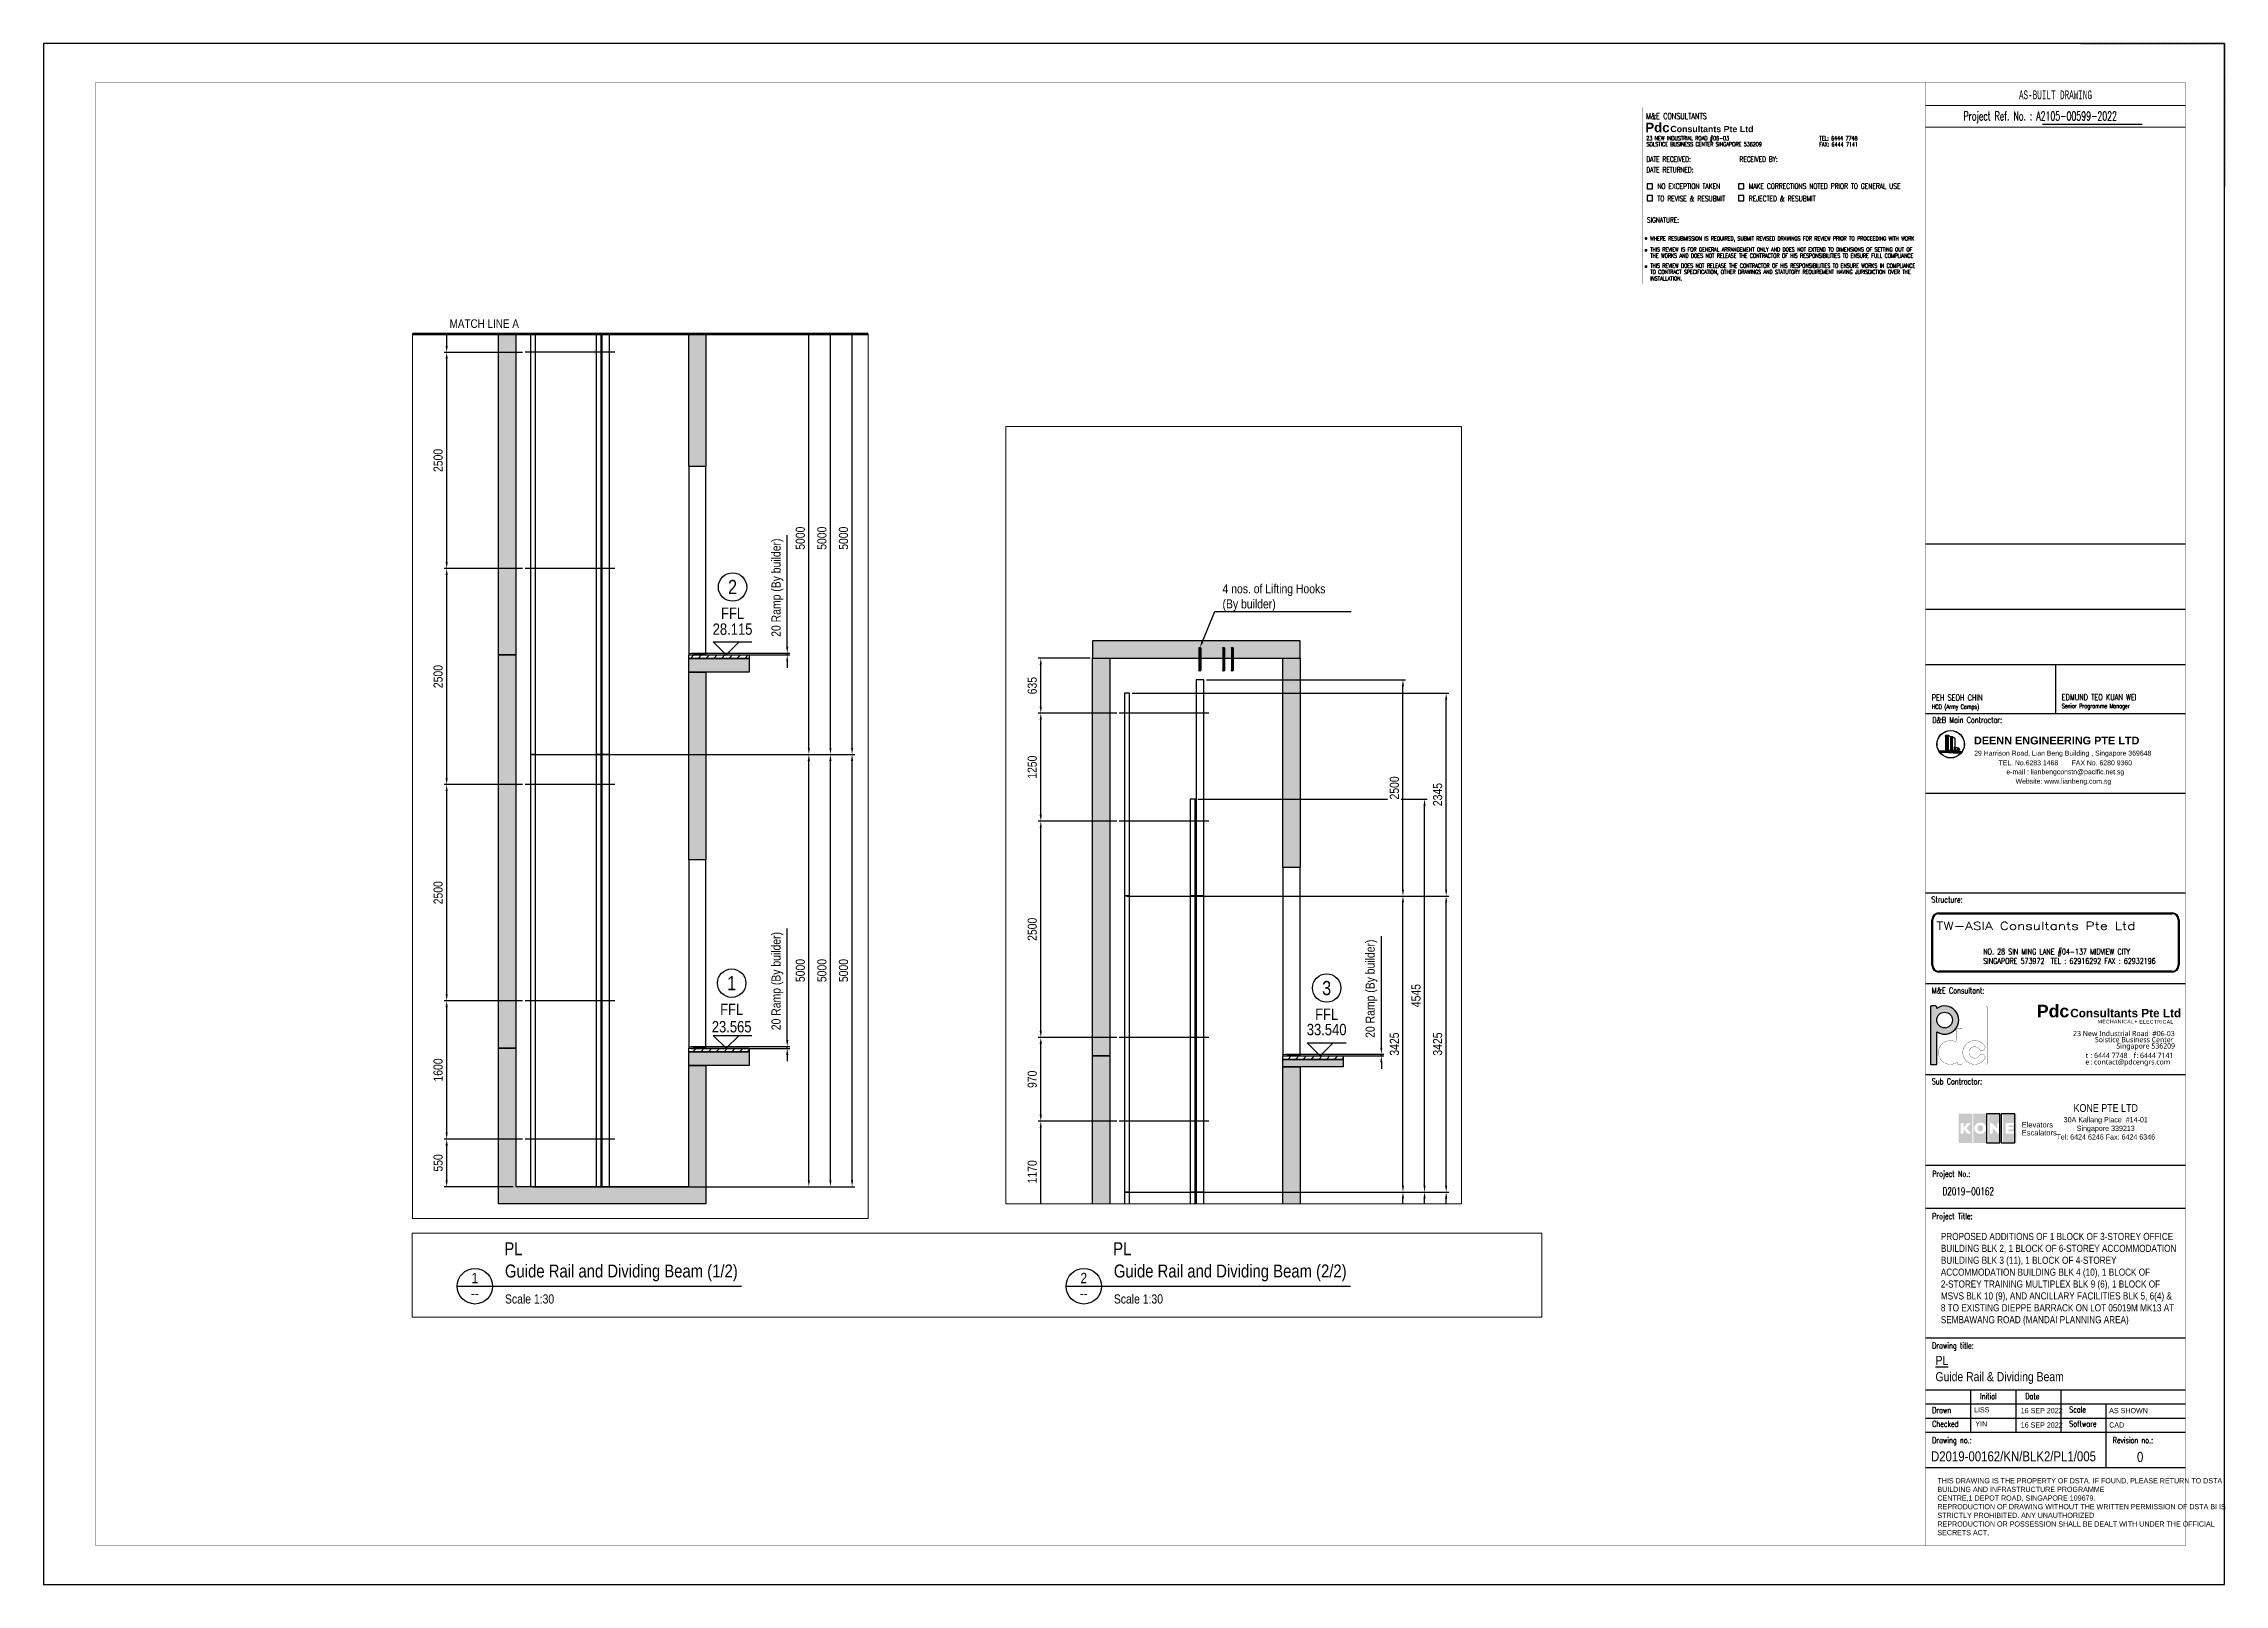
# Paper-space layout 'A1' of a CAD drawing. Header units: millimetres. Extents: x -289 to 552, y -198 to 396.
# The model-space entities are those that its viewports show. They can reach past a viewport. Long polylines and large blocks are cut down to what shows.
import ezdxf
from ezdxf import colors
from ezdxf.entities.mleader import LeaderData, LeaderLine
from ezdxf.enums import TextEntityAlignment as Align
from ezdxf.math import Vec2, Vec3

# ---------------------------------------------------------------- set-up
doc = ezdxf.new("R2010")
doc.units = ezdxf.units.MM
doc.header["$MEASUREMENT"] = 0
for name, pattern in [('ACAD_ISO10W100', [18, 12, -3, 0, -3]), ('DE-SELARANG TITLE BLOCK$0$DASHED', [0.75, 0.5, -0.25]), ('HIDDEN', [9.525, 6.35, -3.175]), ('PHANTOM2', [1.25, 0.625, -0.125, 0.125, -0.125, 0.125, -0.125])]:
    doc.linetypes.add(name, pattern=pattern)
doc.layers.get('Defpoints').update_dxf_attribs({"color": 250})
for name, color, linetype in [('_KTI_CONTROL', 9, 'Continuous'), ('A-_ANOTTBLK----_E-', 7, 'Continuous'), ('A-_ANOTTBLK_--_N', 7, 'Continuous'), ('A-_ANOTTBLK_E-', 8, 'Continuous'), ('CONT_25', 1, 'Continuous'), ('CONT_35', 2, 'Continuous'), ('CONT_50', 5, 'Continuous'), ('CONT_70', 4, 'Continuous'), ('DASHD_35', 2, 'ACAD_ISO10W100'), ('DIM_35', 7, 'Continuous'), ('HATCH_35', 2, 'Continuous'), ('TBLK', 7, 'Continuous'), ('TEXT_25', 1, 'Continuous'), ('TEXT_35', 2, 'Continuous'), ('TEXT_DWGTITLE', 7, 'Continuous'), ('TITBK', 7, 'Continuous'), ('TITLEBLOCK', 7, 'Continuous'), ('TITLEBLOCK TUAS$0$TITLE', 255, 'Continuous')]:
    doc.layers.add(name, color=color, linetype=linetype)
for name, color, linetype, lineweight in [('A-_ANOTTBLK_P', 7, 'Continuous', 9), ('ANOTTBLK', 8, 'Continuous', 5), ('comment', 5, 'Continuous', 25), ('TITLE BLOCK$0$TB', 7, 'Continuous', 13)]:
    doc.layers.add(name, color=color, linetype=linetype, lineweight=lineweight)
doc.styles.add('Arial', font='arial.ttf', dxfattribs={"width": 0.8, "height": 90})
doc.styles.add('Arial Main', font='ARIALN.TTF')
doc.styles.add('Arial Narrow', font='ARIALN.TTF', dxfattribs={"height": 100})
doc.styles.add('ARIAL-N', font='ARIALN.TTF')
doc.styles.add('MtXpl_Trebuchet_MS', font='trebucbd.ttf')
doc.styles.add('PDC', font='arialbd.ttf', dxfattribs={"width": 0.9, "height": 300})
doc.styles.add('PDC-Add', font='trebuc.ttf')
doc.styles.add('ROMANC', font='')
doc.styles.add('RomanD', font='romand__.ttf', dxfattribs={"width": 1.3, "height": 3})
doc.styles.add('Romans', font='romans.shx', dxfattribs={"width": 0.75})
doc.styles.add('ROMANS-1', font='romans.shx', dxfattribs={"width": 0.7})
doc.styles.add('RomanS_6', font='romans__.ttf', dxfattribs={"width": 0.65, "height": 2.25})
doc.styles.add('SIMPLEX', font='simplex.shx', dxfattribs={"width": 0.65})
doc.styles.get("Standard").update_dxf_attribs({"font": 'monotxt.shx'})
doc.styles.add('TITLEBLOCK TUAS$0$STYLE-WORKING', font='arial.ttf', dxfattribs={"height": 1.8})
doc.styles.add('X_1368_ TITLE BLK A1$0$X_1368_ TITLE BLK A1$0$Standard', font='txt_____.ttf')
doc.styles.get('ROMANC').set_extended_font_data('@Arial Unicode MS')
doc.dimstyles.new('KONE_30', dxfattribs={"dimscale": 30, "dimtxt": 3.5, "dimasz": 2.5, "dimexe": 1, "dimexo": 1, "dimgap": 1.5, "dimtad": 1, "dimdec": 0, "dimzin": 0, "dimdsep": 46, "dimtxsty": 'ARIAL-N', "dimcen": 0, "dimclrd": 256, "dimclre": 256, "dimclrt": 256, "dimadec": 1, "dimazin": 3, "dimtfac": 1, "dimtdec": 0, "dimtmove": 0, "dimatfit": 0, "dimfxl": 1, "dimtfill": 1, "dimtolj": 1, "dimtzin": 0, "dimarcsym": 0})
pattern_1 = [(50, (0, -1000), (364.3693, -31.878), [38.1, -419.1]), (355, (0, -1000), (-70.487, 382.114), [30.48, -335.281]), (100.4514, (30.36, -1002.66), (293.8825, 350.2355), [32.38, -356.1805]), (46.1842, (0, -898.4), (542.158, -84.085), [57.15, -628.65]), (96.6356, (45.2, -905.4), (474.808, 494.852), [48.57, -534.271]), (351.184, (0, -898.4), (474.808, 494.852), [45.72, -502.92]), (21, (50.8, -923.8), (303.229, -204.5304), [38.1, -419.1]), (326, (50.8, -923.8), (123.604, 368.376), [30.48, -335.28]), (71.4514, (76.07, -940.84), (426.833, 163.8455), [32.38, -356.18]), (37.5, (0, -1000), (6.1772, 169.1101), [0, -331.216, 0, -340.36, 0, -336.55]), (7.5, (0, -1000), (133.6393, 200.3611), [0, -194.056, 0, -323.596, 0, -128.27]), (327.5, (-113.28, -1000), (271.1812, -11.4575), [0, -127, 0, -396.24, 0, -525.78]), (317.5, (-164.08, -1000), (296.2584, 50.853), [0, -165.1, 0, -263.144, 0, -373.38])]

# ---------------------------------------------------------------- blocks, each defined once
blk = doc.blocks.new('*X90')
at = {"color": 0}
for p, q in [((105083, 16093), (105267, 16278)), ((105083, 16111), (105250, 16278)), ((105083, 16129), (105232, 16278)), ((105083, 16146), (105214, 16278)), ((105083, 16164), (105197, 16278)), ((105083, 16182), (105179, 16278)), ((105083, 16199), (105161, 16278)), ((105083, 16217), (105144, 16278)), ((105083, 16235), (105126, 16278)), ((105083, 16252), (105108, 16278)), ((105083, 16270), (105090, 16278)), ((105083, 16076), (105281, 16274)), ((105083, 16058), (105281, 16257)), ((105083, 16040), (105281, 16239)), ((105083, 16023), (105281, 16221)), ((105083, 16005), (105281, 16203)), ((105083, 15987), (105281, 16186)), ((105083, 15970), (105281, 16168)), ((105083, 15952), (105281, 16150)), ((105083, 15934), (105281, 16133)), ((105083, 15917), (105281, 16115)), ((105083, 15899), (105281, 16097)), ((105083, 15881), (105281, 16080)), ((105083, 15863), (105281, 16062)), ((105083, 15846), (105281, 16044)), ((105083, 15828), (105281, 16027)), ((105083, 15810), (105281, 16009)), ((105083, 15793), (105281, 15991)), ((105083, 15775), (105281, 15974)), ((105083, 15757), (105281, 15956)), ((105083, 15740), (105281, 15938)), ((105083, 15722), (105281, 15921)), ((105083, 15704), (105281, 15903)), ((105083, 15687), (105281, 15885)), ((105083, 15669), (105281, 15868)), ((105083, 15651), (105281, 15850)), ((105083, 15634), (105281, 15832)), ((105083, 15616), (105281, 15815)), ((105083, 15598), (105281, 15797)), ((105083, 15581), (105281, 15779)), ((105083, 15563), (105281, 15762)), ((105083, 15545), (105281, 15744)), ((105083, 15528), (105281, 15726)), ((105083, 15510), (105281, 15709)), ((105083, 15492), (105281, 15691)), ((105083, 15475), (105281, 15673)), ((105083, 15457), (105281, 15655)), ((105083, 15439), (105281, 15638)), ((105083, 15422), (105281, 15620)), ((105083, 15404), (105281, 15602)), ((105083, 15386), (105281, 15585)), ((105083, 15369), (105281, 15567)), ((105083, 15351), (105281, 15549)), ((105083, 15333), (105281, 15532)), ((105083, 15315), (105281, 15514)), ((105083, 15298), (105281, 15496)), ((105083, 15280), (105281, 15479)), ((105083, 15262), (105281, 15461)), ((105084, 15247), (105281, 15443)), ((105102, 15247), (105281, 15426)), ((105120, 15247), (105281, 15408)), ((105137, 15247), (105281, 15390)), ((105155, 15247), (105281, 15373)), ((105173, 15247), (105281, 15355)), ((105191, 15247), (105281, 15337)), ((105208, 15247), (105281, 15320)), ((105226, 15247), (105281, 15302)), ((105244, 15247), (105281, 15284)), ((105261, 15247), (105281, 15267)), ((105279, 15247), (105281, 15249)), ((105438, 16078), (105543, 16182)), ((105438, 16096), (105525, 16182)), ((105438, 16113), (105507, 16182)), ((105438, 16131), (105490, 16182)), ((105438, 16149), (105472, 16182)), ((105438, 16166), (105454, 16182)), ((105438, 16060), (105546, 16168)), ((105438, 16042), (105546, 16150)), ((105438, 16025), (105546, 16132)), ((105438, 16007), (105546, 16115)), ((105438, 15989), (105546, 16097)), ((105438, 15972), (105546, 16079)), ((105438, 15954), (105546, 16062)), ((105438, 15936), (105546, 16044)), ((105438, 15919), (105546, 16026)), ((105438, 15901), (105546, 16009)), ((105438, 15883), (105546, 15991)), ((105438, 15866), (105546, 15973)), ((105438, 15848), (105546, 15956)), ((105438, 15830), (105546, 15938)), ((105438, 15813), (105546, 15920)), ((105438, 15795), (105546, 15903)), ((105438, 15777), (105546, 15885)), ((105438, 15760), (105546, 15867)), ((105438, 15742), (105546, 15850)), ((105438, 15724), (105546, 15832)), ((105438, 15707), (105546, 15814)), ((105438, 15689), (105546, 15797)), ((105438, 15671), (105546, 15779)), ((105438, 15654), (105546, 15761)), ((105438, 15636), (105546, 15743)), ((105438, 15618), (105546, 15726)), ((105438, 15601), (105546, 15708)), ((105438, 15583), (105546, 15690)), ((105438, 15565), (105546, 15673)), ((105438, 15548), (105546, 15655)), ((105438, 15530), (105546, 15637)), ((105438, 15512), (105546, 15620)), ((105438, 15494), (105546, 15602)), ((105438, 15477), (105546, 15584)), ((105438, 15459), (105546, 15567)), ((105438, 15441), (105546, 15549)), ((105438, 15424), (105546, 15531)), ((105438, 15406), (105546, 15514)), ((105438, 15388), (105546, 15496)), ((105438, 15371), (105546, 15478)), ((105438, 15353), (105546, 15461)), ((105438, 15335), (105546, 15443)), ((105438, 15318), (105546, 15425)), ((105438, 15300), (105546, 15408)), ((105438, 15282), (105546, 15390)), ((105438, 15265), (105546, 15372)), ((105441, 15250), (105546, 15355)), ((105459, 15250), (105546, 15337)), ((105476, 15250), (105546, 15319)), ((105494, 15250), (105546, 15302)), ((105512, 15250), (105546, 15284)), ((105529, 15250), (105546, 15266)), ((105686, 15441), (105689, 15445)), ((105686, 15424), (105707, 15445)), ((105686, 15406), (105724, 15445)), ((105686, 15388), (105742, 15445)), ((105686, 15371), (105750, 15435)), ((105686, 15353), (105750, 15418)), ((105686, 15335), (105750, 15400)), ((105686, 15318), (105750, 15382)), ((105686, 15300), (105750, 15364)), ((105686, 15282), (105750, 15347)), ((105686, 15265), (105750, 15329)), ((105686, 15247), (105750, 15311)), ((105692, 15236), (105750, 15294)), ((105710, 15236), (105750, 15276)), ((105728, 15236), (105750, 15258)), ((105745, 15236), (105750, 15241)), ((105886, 15394), (105893, 15401)), ((105886, 15377), (105910, 15401)), ((105886, 15359), (105928, 15401)), ((105886, 15341), (105941, 15396)), ((105886, 15324), (105941, 15378)), ((105886, 15306), (105941, 15360)), ((105886, 15288), (105941, 15343)), ((105886, 15271), (105941, 15325)), ((105886, 15253), (105941, 15307)), ((105892, 15241), (105941, 15290)), ((105910, 15241), (105941, 15272)), ((105928, 15241), (105941, 15254))]:
    blk.add_line(p, q, dxfattribs=at)
blk = doc.blocks.new('*X91')
at = {"color": 0}
for p, q in [((104618, 15191), (104621, 15194)), ((104622, 15182), (104634, 15194)), ((104627, 15174), (104647, 15194)), ((104632, 15165), (104661, 15194)), ((104637, 15157), (104674, 15194)), ((104642, 15149), (104687, 15194)), ((104647, 15141), (104700, 15194)), ((104652, 15133), (104714, 15194)), ((104658, 15125), (104727, 15194)), ((104663, 15117), (104740, 15194)), ((104668, 15109), (104753, 15194)), ((104674, 15101), (104767, 15194)), ((104684, 15098), (104780, 15194)), ((104697, 15098), (104793, 15194)), ((104711, 15098), (104806, 15194)), ((104724, 15098), (104820, 15194)), ((104737, 15098), (104833, 15194)), ((104750, 15098), (104846, 15194)), ((104764, 15098), (104859, 15194)), ((104777, 15098), (104873, 15194)), ((104790, 15098), (104886, 15194)), ((104803, 15098), (104899, 15194)), ((104817, 15098), (104912, 15194)), ((104830, 15098), (104926, 15194)), ((104843, 15098), (104939, 15194)), ((104857, 15098), (104952, 15194)), ((104870, 15098), (104966, 15194)), ((104883, 15098), (104979, 15194)), ((104896, 15098), (104992, 15194)), ((104910, 15098), (105005, 15194)), ((104923, 15098), (105019, 15194)), ((104936, 15098), (105032, 15194)), ((104949, 15098), (105045, 15194)), ((104963, 15098), (105058, 15194)), ((104976, 15098), (105072, 15194)), ((104989, 15098), (105085, 15194)), ((105002, 15098), (105098, 15194)), ((105016, 15098), (105111, 15194)), ((105029, 15098), (105125, 15194)), ((105042, 15098), (105138, 15194)), ((105055, 15098), (105151, 15194)), ((105069, 15098), (105164, 15194)), ((105082, 15098), (105178, 15194)), ((105095, 15098), (105191, 15194)), ((105108, 15098), (105204, 15194)), ((105122, 15098), (105217, 15194)), ((105135, 15098), (105231, 15194)), ((105148, 15098), (105244, 15194)), ((105161, 15098), (105257, 15194)), ((105175, 15098), (105270, 15194)), ((105188, 15098), (105284, 15194)), ((105201, 15098), (105297, 15194)), ((105214, 15098), (105304, 15187)), ((105228, 15098), (105304, 15175)), ((105241, 15098), (105318, 15175)), ((105254, 15098), (105331, 15175)), ((105268, 15098), (105344, 15175)), ((105281, 15098), (105357, 15175)), ((105294, 15098), (105371, 15175)), ((105305, 15082), (105397, 15175)), ((105307, 15098), (105384, 15175)), ((105318, 15082), (105410, 15175)), ((105331, 15082), (105424, 15175)), ((105344, 15082), (105437, 15175)), ((105358, 15082), (105450, 15175)), ((105371, 15082), (105463, 15175)), ((105384, 15082), (105477, 15175)), ((105397, 15082), (105490, 15175)), ((105411, 15082), (105503, 15175)), ((105424, 15082), (105516, 15175)), ((105437, 15082), (105530, 15175)), ((105450, 15082), (105543, 15175)), ((105464, 15082), (105556, 15175)), ((105477, 15082), (105569, 15175)), ((105490, 15082), (105583, 15175)), ((105503, 15082), (105596, 15175)), ((105517, 15082), (105609, 15175)), ((105530, 15082), (105623, 15175)), ((105543, 15082), (105619, 15158)), ((105556, 15082), (105629, 15155)), ((105570, 15082), (105643, 15155)), ((105583, 15082), (105656, 15155)), ((105596, 15082), (105669, 15155)), ((105610, 15082), (105682, 15155)), ((105623, 15082), (105696, 15155)), ((105623, 15069), (105709, 15155)), ((105626, 15059), (105722, 15155)), ((105640, 15059), (105735, 15155)), ((105653, 15059), (105749, 15155)), ((105666, 15059), (105762, 15155)), ((105679, 15059), (105775, 15155)), ((105693, 15059), (105788, 15155)), ((105706, 15059), (105802, 15155)), ((105719, 15059), (105815, 15155)), ((105732, 15059), (105828, 15155)), ((105746, 15059), (105841, 15155)), ((105759, 15059), (105855, 15155)), ((105772, 15059), (105868, 15155)), ((105786, 15059), (105881, 15155)), ((105799, 15059), (105895, 15155)), ((105812, 15059), (105908, 15155)), ((105825, 15059), (105921, 15155)), ((105839, 15059), (105934, 15155)), ((105852, 15059), (105948, 15155)), ((105865, 15059), (105961, 15155)), ((105878, 15059), (105974, 15155)), ((105892, 15059), (105987, 15155)), ((105905, 15059), (106001, 15155)), ((105918, 15059), (106014, 15155)), ((105931, 15059), (106027, 15155)), ((105945, 15059), (106040, 15155)), ((105958, 15059), (106054, 15155)), ((105971, 15059), (106067, 15155)), ((105984, 15059), (106080, 15155)), ((105998, 15059), (106093, 15155)), ((106011, 15059), (106107, 15155)), ((106024, 15059), (106120, 15155)), ((106037, 15059), (106133, 15155)), ((106051, 15059), (106146, 15155)), ((106064, 15059), (106160, 15155)), ((106077, 15059), (106173, 15155)), ((106090, 15059), (106186, 15155)), ((106104, 15059), (106199, 15155)), ((106117, 15059), (106213, 15155)), ((106130, 15059), (106226, 15155)), ((106143, 15059), (106239, 15155)), ((106170, 15059), (106222, 15112)), ((106183, 15059), (106185, 15061))]:
    blk.add_line(p, q, dxfattribs=at)
blk = doc.blocks.new('pdc logo')
at = {"layer": '_KTI_CONTROL'}
h = blk.add_hatch(color=5, dxfattribs=at)
h.dxf.hatch_style = 1
h.paths.add_polyline_path([(2157.64, -611.18, -1), (2152.79, -611.18, -1)], flags=16)
edge = h.paths.add_edge_path()
edge.add_arc((2152.39, -607.24), 0.4, 360, 450)
edge.add_line((2152.39, -606.84), (2151.19, -606.84))
edge.add_arc((2151.19, -607.16), 0.32, 90, 180)
edge.add_line((2150.87, -607.16), (2150.87, -624.62))
edge.add_arc((2151.19, -624.62), 0.32, 180, 270)
edge.add_line((2151.19, -624.94), (2152.47, -624.94))
edge.add_arc((2152.47, -624.62), 0.32, 270, 360)
edge.add_line((2152.79, -624.62), (2152.79, -614.79))
edge.add_arc((2155.21, -611.18), 4.34, 236.10561, 450)
edge.add_arc((2155.21, -611.18), 4.34, 90, 123.89439)
edge.add_line((2152.79, -607.58), (2152.79, -607.24))
blk.add_line((2151.83, -612.12), (2151.83, -612.12), dxfattribs=at)
at = {"layer": '_KTI_CONTROL', "color": 5}
for p, q in [((2160.15, -613.94), (2160.15, -613.94)), ((2166.73, -620.61), (2166.73, -620.61)), ((2166.73, -621.72), (2166.73, -621.72))]:
    blk.add_line(p, q, dxfattribs=at)
at = {"layer": '_KTI_CONTROL'}
blk.add_lwpolyline([(2151.27, -624.94, 0.08, 0.08, 0), (2167.96, -624.94, 0.08, 0.08, 0.414214), (2168.36, -624.54, 0.08, 0.08, 0), (2168.36, -607.24, 0.08, 0.08, 0.414214), (2167.96, -606.84, 0.08, 0.08, 0), (2151.27, -606.84, 0.08, 0, 0.414214), (2150.87, -607.24, 0, 0, 0), (2150.87, -624.54, 0, 0.08, 0.414214)], format="xyseb", close=True, dxfattribs=at)
blk.add_lwpolyline([(2152.79, -607.58), (2152.79, -607.24, 0.414214), (2152.39, -606.84), (2151.19, -606.84, 0.414214), (2150.87, -607.16), (2150.87, -624.62, 0.414214), (2151.19, -624.94), (2152.47, -624.94, 0.414214), (2152.79, -624.62), (2152.79, -614.79, 1.350121), (2155.21, -606.84)], format="xyb", dxfattribs=at)
at = {"layer": '_KTI_CONTROL', "color": 5, "const_width": 0.08}
for points in [[(2159.15, -624.26, 0.604222), (2159.03, -624.19, -1.673231), (2158.32, -617.77, 0.53158), (2158.76, -617.47), (2158.76, -614.06, -0.414214), (2159.16, -613.66), (2160.28, -613.66, -0.414214), (2160.68, -614.06), (2160.68, -624.54, -0.414214), (2160.36, -624.86), (2159.55, -624.86, -0.414214), (2159.15, -624.46)], [(2166.73, -621.72, -0.600855), (2167.53, -623.22, -3.270946), (2167.53, -619.12, -0.600855), (2166.73, -620.61, -0.249332), (2165.93, -620.19, 3.270946), (2165.93, -622.15, -0.249332)]]:
    blk.add_lwpolyline(points, format="xyb", close=True, dxfattribs=at)
blk.add_lwpolyline([(2158.7, -621.17, 1712.893325), (2158.7, -621.17)], format="xyb", dxfattribs=at)
at = {"layer": '_KTI_CONTROL'}
blk.add_circle((2155.21, -611.18), 2.42, dxfattribs=at)
blk.add_arc((2155.21, -611.18), 4.34, 236.10561, 123.89439, dxfattribs=at)
blk = doc.blocks.new('A$C62FE11C2')
at = {"layer": '_KTI_CONTROL', "xscale": 1.25, "yscale": 1.25, "zscale": 1.25}
blk.add_blockref('pdc logo', (-2684.72, 783.68), dxfattribs=at)
at = {"layer": '_KTI_CONTROL', "color": 5, "style": 'PDC'}
blk.add_text('Pdc ', height=4.86, dxfattribs=at).set_placement((44.89, 20.75))
at = {"layer": '_KTI_CONTROL', "color": 7, "style": 'PDC'}
blk.add_text('Consultants Pte Ltd', height=3.24, dxfattribs=at).set_placement((57.75, 20.77))
at = {"layer": 'A-_ANOTTBLK_E-', "color": 7}
for s, style, p in [('23 New Industrial Road  #06-03', 'PDC-Add', (58.84, 13.51)), ('Solstice Business Center', 'PDC-Add', (67.29, 11.16)), ('Singapore 536209', 'PDC-Add', (75.56, 8.71)), (': contact@pdcengrs.com', 'MtXpl_Trebuchet_MS', (65.5, 2.58)), (': 6444 7748 ', 'PDC-Add', (65.54, 5.08)), (': 6444 7141', 'PDC-Add', (83.25, 5.08))]:
    blk.add_text(s, height=2, dxfattribs=dict(at, style=style)).set_placement(p)
at = {"layer": 'A-_ANOTTBLK_E-', "color": 5, "style": 'MtXpl_Trebuchet_MS'}
for s, p in [('e', (63.56, 2.58)), ('t', (63.71, 5.08)), ('f', (82.16, 5.08))]:
    blk.add_text(s, height=2, dxfattribs=at).set_placement(p)
at = {"layer": 'A-_ANOTTBLK_E-', "color": 7, "char_height": 1.3867, "width": 77.2836, "attachment_point": 1, "style": 'X_1368_ TITLE BLK A1$0$X_1368_ TITLE BLK A1$0$Standard'}
for s, insert in [('{\\fArial|b0|i0|c0|p34;\\T1.1;MECHANICAL}', (68.35, 19.8)), ('{\\fArial|b0|i0|c0|p34;\\T1.1;+}', (82.5, 19.8)), ('{\\fArial|b0|i0|c0|p34;\\T1.1;ELECTRICAL    }', (84.4, 19.74))]:
    blk.add_mtext(s, dxfattribs=dict(at, insert=insert))
blk = doc.blocks.new('KONE')
at = {"layer": 'TITLEBLOCK TUAS$0$TITLE'}
h = blk.add_hatch(color=7, dxfattribs=at)
h.paths.add_polyline_path([(-37.44, -5.55), (-32.26, -5.55), (-32.26, 5.71), (-37.44, 5.71)])
h.paths.add_polyline_path([(-35.56, 2.15), (-35.56, 0.32), (-34.14, 2.15), (-32.8, 2.15), (-34.36, 0.17), (-32.69, -2.05), (-34.09, -2.05), (-35.56, -0.06), (-35.56, -2.05), (-36.7, -2.05), (-36.7, 2.15)], flags=16)
h.paths.add_polyline_path([(-31.75, 5.71), (-31.75, -5.55), (-26.57, -5.55), (-26.57, 5.71)])
h.paths.add_polyline_path([(-27.58, 1.67), (-27.42, 1.48), (-27.29, 1.31), (-27.18, 1.12), (-27.09, 0.93), (-27.02, 0.7), (-26.97, 0.5), (-26.94, 0.27), (-26.94, 0.02), (-26.95, -0.21), (-27, -0.46), (-27.05, -0.66), (-27.13, -0.85), (-27.22, -1.04), (-27.34, -1.22), (-27.48, -1.39), (-27.66, -1.58), (-27.88, -1.74), (-28.05, -1.84), (-28.25, -1.94), (-28.45, -2.01), (-28.65, -2.06), (-28.87, -2.1), (-29.08, -2.11), (-29.32, -2.11), (-29.55, -2.09), (-29.76, -2.04), (-29.98, -1.97), (-30.18, -1.89), (-30.36, -1.79), (-30.53, -1.68), (-30.74, -1.51), (-30.92, -1.3), (-31.03, -1.15), (-31.14, -0.97), (-31.23, -0.77), (-31.3, -0.54), (-31.35, -0.33), (-31.38, -0.1), (-31.38, 0.14), (-31.37, 0.38), (-31.33, 0.6), (-31.27, 0.82), (-31.19, 1.02), (-31.09, 1.21), (-30.97, 1.39), (-30.84, 1.55), (-30.7, 1.7), (-30.49, 1.87), (-30.26, 2.01), (-30.09, 2.09), (-29.87, 2.17), (-29.65, 2.23), (-29.44, 2.26), (-29.21, 2.27), (-28.98, 2.27), (-28.76, 2.24), (-28.53, 2.19), (-28.35, 2.14), (-28.15, 2.05), (-27.96, 1.95), (-27.78, 1.83)], flags=16)
h.paths.add_polyline_path([(-29.13, 1.29), (-28.92, 1.26), (-28.72, 1.19), (-28.53, 1.08), (-28.38, 0.94), (-28.24, 0.75), (-28.16, 0.56), (-28.09, 0.32), (-28.07, 0.04), (-28.1, -0.21), (-28.17, -0.44), (-28.27, -0.64), (-28.4, -0.81), (-28.56, -0.94), (-28.75, -1.05), (-28.97, -1.11), (-29.19, -1.13), (-29.4, -1.1), (-29.61, -1.03), (-29.8, -0.92), (-29.94, -0.78), (-30.07, -0.6), (-30.17, -0.38), (-30.23, -0.14), (-30.24, 0.12), (-30.22, 0.37), (-30.15, 0.6), (-30.04, 0.81), (-29.91, 0.97), (-29.74, 1.12), (-29.56, 1.21), (-29.36, 1.27)], flags=0)
h.paths.add_polyline_path([(-26.06, 5.71), (-26.06, -5.55), (-20.88, -5.55), (-20.88, 5.71)])
h.paths.add_polyline_path([(-22.62, 2.15), (-21.56, 2.15), (-21.56, -2.05), (-22.14, -2.05), (-24.31, 0.08), (-24.31, -2.05), (-25.37, -2.05), (-25.37, 2.15), (-24.72, 2.15), (-22.62, 0.1)], flags=16)
h.paths.add_polyline_path([(-20.36, 5.71), (-20.36, -5.55), (-15.18, -5.55), (-15.18, 5.71)])
h.paths.add_polyline_path([(-16.14, 2.15), (-16.14, 1.23), (-18.25, 1.23), (-18.25, 0.52), (-16.39, 0.52), (-16.39, -0.38), (-18.25, -0.38), (-18.25, -1.1), (-16.14, -1.1), (-16.14, -2.05), (-19.38, -2.05), (-19.38, 2.15)], flags=16)
at = {"layer": 'TITLEBLOCK TUAS$0$TITLE', "color": 7}
for points in [[(-21.56, -5.55), (-21.56, 5.71), (-26.74, 5.71), (-26.74, -5.55), (-21.56, -5.55), (-21.56, -5.55)], [(-15.87, -5.55), (-15.87, 5.71), (-21.05, 5.71), (-21.05, -5.55), (-15.87, -5.55), (-15.87, -5.55)]]:
    blk.add_lwpolyline(points, dxfattribs=at)
at = {"layer": 'TBLK', "insert": (19.25, 9.39), "char_height": 2, "width": 52.6633, "attachment_point": 2, "style": 'Arial Narrow'}
blk.add_mtext('{\\H1.5x;KONE PTE LTD \\P}30A Kallang Place  #14-01 \\PSingapore 339213 \\PTel: 6424 6246 Fax: 6424 6346', dxfattribs=at)
at = {"layer": 'TITLEBLOCK TUAS$0$TITLE', "color": 3, "linetype": 'Continuous', "lineweight": 13, "style": 'TITLEBLOCK TUAS$0$STYLE-WORKING'}
for s, p in [('Elevators', (-7.14, 1.47)), ('Escalators', (-6.39, -1.61))]:
    blk.add_text(s, height=2.065, rotation=0.0008, dxfattribs=at).set_placement(p, align=Align.MIDDLE)
blk = doc.blocks.new('A$C59869dbc')
at = {"linetype": 'Continuous'}
for p, q in [((775.89, 354.61), (775.89, 335.76)), ((725.74, 161.63), (826, 161.63)), ((743.14, 75), (743.14, 58.64)), ((760.55, 75), (760.55, 58.64)), ((777.95, 75), (777.95, 58.64))]:
    blk.add_line(p, q, dxfattribs=at)
at = {"color": 7, "ltscale": 0.5}
for p, q in [((730.82, 321.36), (734.68, 321.36)), ((731.16, 320.82), (734.68, 320.82)), ((733.43, 327.41), (734.54, 327.41)), ((733.43, 321.65), (734.54, 321.65)), ((733.43, 321.54), (734.54, 321.54)), ((734.54, 327.41), (735.42, 326.88)), ((734.54, 327.41), (734.54, 321.65)), ((734.54, 321.65), (735.42, 321.67)), ((734.54, 321.54), (735.42, 321.56)), ((734.68, 321.36), (734.63, 321.25)), ((734.63, 321.25), (736.48, 321.25)), ((734.68, 320.82), (734.64, 320.73)), ((734.64, 320.73), (736.49, 320.73)), ((735.42, 326.88), (736.02, 326.88)), ((735.42, 326.88), (735.42, 321.67)), ((735.42, 321.67), (736.02, 321.67)), ((735.42, 321.56), (736.02, 321.56)), ((736.02, 326.88), (736.02, 321.67)), ((736.02, 326.88), (736.99, 326.23)), ((736.02, 321.67), (736.8, 321.68)), ((736.02, 321.56), (736.8, 321.57)), ((736.48, 321.25), (736.42, 321.14)), ((736.42, 321.14), (739.96, 321.14)), ((736.49, 320.73), (736.42, 320.6)), ((736.42, 320.6), (739.58, 320.6)), ((736.8, 322.76), (737.16, 322.76)), ((736.8, 322.76), (736.8, 321.59)), ((736.8, 321.59), (737.16, 321.59)), ((736.8, 321.57), (736.8, 321.48)), ((736.8, 321.48), (737.16, 321.48)), ((736.99, 326.23), (736.99, 322.76)), ((737.16, 322.76), (737.16, 321.59)), ((737.16, 322.76), (737.92, 322.62)), ((737.16, 321.59), (737.92, 321.62)), ((737.16, 321.48), (737.92, 321.51)), ((737.92, 322.62), (737.92, 321.62)), ((737.92, 322.51), (738.22, 322.51)), ((737.92, 321.62), (738.22, 321.62)), ((737.92, 321.51), (738.22, 321.51)), ((738.22, 322.51), (738.42, 322.48)), ((738.22, 322.51), (738.22, 321.62)), ((738.22, 321.62), (738.89, 321.65)), ((738.23, 321.51), (738.89, 321.54)), ((738.89, 321.93), (738.89, 321.65))]:
    blk.add_line(p, q, dxfattribs=at)
for p, q in [((728.23, 238.7), (728.23, 256.2)), ((728.53, 238.7), (728.53, 256.2)), ((730.88, 258.85), (820.87, 258.85)), ((730.88, 258.55), (820.87, 258.55)), ((823.22, 256.2), (823.22, 238.7)), ((823.52, 256.2), (823.52, 238.7)), ((820.87, 236.35), (730.88, 236.35)), ((820.87, 236.05), (730.88, 236.05))]:
    blk.add_line(p, q)
blk.add_lwpolyline([(841, 0), (841, 594), (0, 594), (0, 0)], close=True)
at = {"const_width": 0.05}
for points in [[(826, 15), (826, 579), (20, 579), (20, 15)], [(725.74, 579), (826, 579), (826, 15), (725.74, 15)], [(616.74, 501.31), (716.69, 501.31), (716.69, 569.45), (616.74, 569.45)]]:
    blk.add_lwpolyline(points, close=True, dxfattribs=at)
at = {"color": 7}
for points in [[(617.66, 518.89, 0.569, 0.569, 1), (618.22, 518.89, 0.569, 0.569, 1)], [(617.66, 514.32, 0.569, 0.569, 1), (618.22, 514.32, 0.569, 0.569, 1)], [(617.66, 508.03, 0.569, 0.569, 1), (618.22, 508.03, 0.569, 0.569, 1)]]:
    blk.add_lwpolyline(points, format="xyseb", close=True, dxfattribs=at)
at = {"color": 7, "ltscale": 0.5, "const_width": 0.0279}
for points in [[(733.43, 327.41), (734.54, 327.41), (734.54, 321.65), (733.43, 321.65)], [(735.42, 326.88), (736.02, 326.88), (736.02, 321.67), (735.42, 321.67)], [(736.8, 322.76), (737.16, 322.76), (737.16, 321.59), (736.8, 321.59)], [(737.92, 322.51), (738.22, 322.51), (738.22, 321.62), (737.92, 321.62)]]:
    blk.add_lwpolyline(points, close=True, dxfattribs=at)
at = {"color": 7, "linetype": 'Continuous'}
for points in [[(725.76, 305), (826.02, 305)], [(725.76, 266.63), (826.02, 266.63)], [(725.76, 231.63), (826.02, 231.63)], [(725.76, 196.63), (826.02, 196.63)]]:
    blk.add_lwpolyline(points, dxfattribs=at)
at = {"color": 7, "ltscale": 0.5}
for radius in [5.28, 5.26]:
    blk.add_circle((735.45, 323.88), radius, dxfattribs=at)
for centre, radius, start, end in [((738.33, 321.93), 0.559, 0, 80.55011), ((735.45, 323.88), 5.28, 318.90446, 326.22834)]:
    blk.add_arc(centre, radius, start, end, dxfattribs=at)
for centre, radius, start, end in [((730.88, 256.2), 2.65, 90, 180), ((730.88, 256.2), 2.35, 90, 180), ((820.87, 256.2), 2.65, 0, 90), ((820.87, 256.2), 2.35, 0, 90), ((730.88, 238.7), 2.65, 180, 270), ((730.88, 238.7), 2.35, 180, 270), ((820.87, 238.7), 2.65, 270, 0), ((820.87, 238.7), 2.35, 270, 0)]:
    blk.add_arc(centre, radius, start, end)
at = {"layer": 'A-_ANOTTBLK----_E-', "color": 7}
for p, q in [((725.74, 145), (826, 145)), ((725.74, 95), (826, 95)), ((725.74, 75), (826, 75)), ((725.74, 69.55), (826, 69.55)), ((725.74, 64.09), (826, 64.09)), ((725.74, 58.64), (826, 58.64)), ((725.74, 45), (826, 45))]:
    blk.add_line(p, q, dxfattribs=at)
for points in [[(725.79, 401.19), (826.05, 401.19)], [(725.79, 375.99), (826.05, 375.99)], [(725.76, 354.61), (826.02, 354.61)], [(725.76, 335.76), (826.02, 335.76)], [(795.35, 45), (795.35, 69.55)]]:
    blk.add_lwpolyline(points, dxfattribs=at)
at = {"layer": 'A-_ANOTTBLK_--_N', "color": 7}
blk.add_lwpolyline([(770.81, 562.99), (809.33, 562.99)], dxfattribs=at)
at = {"layer": 'comment'}
for points in [[(620.4, 540.01), (618.35, 540.01), (618.35, 537.96), (620.4, 537.96)], [(655.66, 540.01), (653.61, 540.01), (653.61, 537.96), (655.66, 537.96)], [(620.4, 535.45), (618.35, 535.45), (618.35, 533.4), (620.4, 533.4)], [(655.66, 535.45), (653.61, 535.45), (653.61, 533.4), (655.66, 533.4)]]:
    blk.add_lwpolyline(points, close=True, dxfattribs=at)
at = {"layer": 'Defpoints', "color": 8, "linetype": 'DE-SELARANG TITLE BLOCK$0$DASHED'}
for p, q in [((785.63, 594), (841, 594)), ((785.63, 594), (841, 594)), ((841, 594), (841, 538.63)), ((841, 594), (841, 538.63)), ((841, 0), (841, 55.37)), ((841, 0), (841, 55.37)), ((785.62, 0), (841, 0)), ((785.62, 0), (841, 0)), ((785.62, 0), (841, 0)), ((785.62, 0), (841, 0)), ((785.63, 0), (841, 0)), ((785.63, 0), (841, 0)), ((785.63, 0), (841, 0)), ((785.63, 0), (841, 0)), ((785.63, 0), (841, 0)), ((785.63, 0), (841, 0))]:
    blk.add_line(p, q, dxfattribs=at)
at = {"layer": 'TITLE BLOCK$0$TB', "linetype": 'Continuous'}
for p, q in [((725.74, 570.19), (826, 570.19)), ((725.74, 561.83), (826, 561.83))]:
    blk.add_line(p, q, dxfattribs=at)
at = {"color": 7, "ltscale": 0.5, "xscale": 0.0055876800387864, "yscale": 0.0055876800387864, "zscale": 0.0055886873629114}
for name in ['*X91', '*X90']:
    blk.add_blockref(name, (146.25, 236.44), dxfattribs=at)
blk.add_blockref('KONE', (776, 175.76))
at = {"layer": '_KTI_CONTROL'}
blk.add_blockref('A$C62FE11C2', (723.82, 197.86), dxfattribs=at)
at = {"color": 7, "style": 'Romans', "width": 0.7}
for s, height, p in [('23 NEW INDUSTRIAL ROAD #06-03', 1.5779, (618.08, 556.75)), ('SOLSTICE BUSINESS CENTER SINGAPORE 536209', 1.5779, (618.15, 554.43)), ('TEL: 6444 7748', 1.5779, (684.82, 556.71)), ('FAX: 6444 7141', 1.5779, (684.77, 554.39)), ('THIS REVIEW IS FOR GENERAL ARRANGEMENT ONLY AND DOES NOT EXTEND TO DIMENSIONS OF SETTING OUT OF', 1.5637, (619.57, 513.87)), ('THE WORKS AND DOES NOT RELEASE THE CONTRACTOR OF HIS RESPONSIBILITIES TO ENSURE FULL COMPLIANCE', 1.5637, (619.57, 511.47)), ('WHERE RESUBMISSION IS REQUIRED, SUBMIT REVISED DRAWINGS FOR REVIEW PRIOR TO PROCEEDING WITH WORK ', 1.5637, (619.57, 518.1)), ('THIS REVIEW DOES NOT RELEASE THE CONTRACTOR OF HIS RESPONSIBILITIES TO ENSURE WORKS IN COMPLIANCE', 1.5637, (619.57, 507.61)), ('TO CONTRACT SPECIFICATION, OTHER DRAWINGS AND STATUTORY REQUIREMENT HAVING JURISDICTION OVER THE', 1.5637, (619.57, 505.21)), ('INSTALLATION.', 1.5637, (619.57, 502.68))]:
    blk.add_text(s, height=height, dxfattribs=at).set_placement(p)
at = {"color": 7, "ltscale": 0.5, "style": 'Arial'}
for s, p in [('29 Harrison Road, Lian Beng Building , Singapore 369648', (744.51, 319.51)), ('TEL. No.6283 1468       FAX No. 6280 9360', (753.9, 315.79))]:
    blk.add_text(s, height=1.9, rotation=0.0008, dxfattribs=at).set_placement(p)
for s, p in [('e-mail : lianbengconstn@pacific.net.sg', (779.64, 312.32)), ('Website: www.lianbeng.com.sg', (778.92, 308.7))]:
    blk.add_text(s, height=1.9, rotation=0.0008, dxfattribs=at).set_placement(p, align=Align.CENTER)
at = {"style": 'ARIAL-N'}
for s, p in [('LISS', (744.46, 67.32)), ('16 SEP 2022', (762.47, 67)), ('AS SHOWN', (796.57, 67)), ('YIN', (744.96, 61.88)), ('16 SEP 2022', (762.47, 61.44)), ('CAD', (796.57, 61.44))]:
    blk.add_text(s, height=2, dxfattribs=at).set_placement(p, align=Align.MIDDLE_LEFT)
blk.add_text('D2019-00162/KN/BLK2/PL1/005', height=3.8432, dxfattribs=at).set_placement((727.86, 47.45))
at = {"attachment_point": 1}
for s, insert, char_height, width, style in [('TW-ASIA Consultants Pte Ltd', (729.98, 255.37), 3, 108.7008, 'RomanD'), ('NO. 28 SIN MING LANE #04-137 MIDVIEW CITY ', (748, 245.08), 2.25, 67.0131, 'RomanS_6'), ('SINGAPORE 573972  TEL : 62916292 FAX : 62932196', (748, 241.45), 2.25, 75.9759, 'RomanS_6'), ('0', (807.3, 51.06), 3.84, 91.2185, 'ARIAL-N')]:
    blk.add_mtext(s, dxfattribs=dict(at, insert=insert, char_height=char_height, width=width, style=style))
at = {"insert": (729.6, 88.11), "char_height": 3.5, "attachment_point": 1, "style": 'ARIAL-N'}
blk.add_mtext_dynamic_manual_height_columns('{\\LPL}', width=19.2284, gutter_width=17.5, heights=[0], dxfattribs=at)
at = {"layer": '_KTI_CONTROL', "color": 5, "style": 'PDC'}
blk.add_text('Pdc ', height=3.645, dxfattribs=at).set_placement((617.7, 559.85))
at = {"layer": '_KTI_CONTROL', "color": 7, "style": 'PDC'}
blk.add_text('Consultants Pte Ltd', height=2.43, dxfattribs=at).set_placement((627.34, 559.87))
at = {"layer": 'A-_ANOTTBLK----_E-', "color": 7, "style": 'SIMPLEX', "width": 0.65}
for s, height, p in [('PEH SEOH CHIN', 2.2954, (728.18, 340.74)), ('EDMUND TEO KUAN WEI', 2.2954, (778.31, 340.86)), ('D&B Main Contractor:', 2.2954, (728.34, 332.1)), ('Structure: ', 2.2954, (728.01, 262.84)), ('Project No.:', 2.2954, (728.33, 157.13)), ('Project Title:', 2.2954, (728.32, 140.81)), ('Drawing title:', 2.2954, (728.32, 90.91)), ('Drawn', 2.295, (728.32, 66.05)), ('Initial', 2.295, (746.8, 71.36)), ('Date', 2.295, (764.2, 71.36)), ('Scale', 2.295, (781.14, 66.23)), ('Checked', 2.295, (728.32, 60.73)), ('Software', 2.295, (781.14, 60.77)), ('Drawing no.:', 2.2954, (728.32, 54.41)), ('Revision no.:', 2.2954, (797.92, 54.41))]:
    blk.add_text(s, height=height, dxfattribs=at).set_placement(p)
for s, p in [('M&E Consultant:', (728.15, 228.92)), ('Sub Contractor:', (728.15, 193.92))]:
    blk.add_text(s, height=2.2954, dxfattribs=at).set_placement(p, align=Align.MIDDLE_LEFT)
at = {"layer": 'A-_ANOTTBLK----_E-', "color": 7, "insert": (732.31, 152.98), "char_height": 2.9091, "width": 91.2185, "attachment_point": 1, "rotation": 359.99695, "style": 'ROMANS-1'}
blk.add_mtext('D2019-00162', dxfattribs=at)
at = {"layer": 'A-_ANOTTBLK----_E-', "color": 7, "insert": (731.66, 135.51), "char_height": 2.75, "width": 91.2185, "attachment_point": 1, "rotation": 359.99695}
blk.add_mtext('{\\fArial Narrow|b0|i0|c0|p34;\\C256;PROPOSED ADDITIONS OF 1 BLOCK OF 3-STOREY OFFICE BUILDING BLK 2, 1 BLOCK OF 6-STOREY ACCOMMODATION BUILDING BLK 3 (11), 1 BLOCK OF 4-STOREY ACCOMMODATION BUILDING BLK 4 (10), 1 BLOCK OF 2-STOREY TRAINING MULTIPLEX BLK 9 (6), 1 BLOCK OF MSVS BLK 10 (9), AND ANCILLARY FACILITIES BLK 5, 6(4) & 8 TO EXISTING DIEPPE BARRACK ON LOT 05019M MK13 AT SEMBAWANG ROAD (MANDAI PLANNING AREA)}', dxfattribs=at)
at = {"layer": 'A-_ANOTTBLK_--_N', "color": 7, "width": 0.6}
blk.add_text('AS-BUILT DRAWING', height=3.3884, rotation=0.00083, dxfattribs=at).set_placement((775.87, 572.57), align=Align.CENTER)
at = {"layer": 'A-_ANOTTBLK_--_N', "color": 7, "style": 'SIMPLEX', "width": 0.65}
blk.add_text('Project Ref. No. : A2105-00599-2022', height=3.3884, rotation=0.00083, dxfattribs=at).set_placement((740.4, 564.41))
at = {"layer": 'A-_ANOTTBLK_E-', "color": 7, "style": 'SIMPLEX', "width": 0.65}
for s, p in [('HCD (Army Camps)', (728.23, 337.49)), ('Senior Programme Manager', (778.29, 337.76))]:
    blk.add_text(s, height=1.742, rotation=359.99695, dxfattribs=at).set_placement(p)
at = {"layer": 'A-_ANOTTBLK_P', "insert": (730.34, 40.96), "char_height": 2, "attachment_point": 1, "style": 'ARIAL-N'}
blk.add_mtext_dynamic_manual_height_columns('THIS DRAWING IS THE PROPERTY OF DSTA. IF FOUND, PLEASE RETURN TO DSTA BUILDING AND INFRASTRUCTURE PROGRAMME\\PCENTRE,1 DEPOT ROAD, SINGAPORE 109679.\\PREPRODUCTION OF DRAWING WITHOUT THE WRITTEN PERMISSION OF DSTA BI IS STRICTLY PROHIBITED. ANY UNAUTHORIZED \\PREPRODUCTION OR POSSESSION SHALL BE DEALT WITH UNDER THE OFFICIAL SECRETS ACT.', width=93.2213, gutter_width=1, heights=[0], dxfattribs=at)
at = {"layer": 'ANOTTBLK', "color": 7, "linetype": 'Continuous', "style": 'Romans', "width": 0.65}
for s, height, p in [('M&E CONSULTANTS', 2.2775, (618, 564.94)), ('DATE RECEIVED:', 2.0498, (618.06, 548.42)), ('RECEIVED BY:', 2.0498, (654.02, 548.44)), ('DATE RETURNED:', 2.0498, (618.06, 544.36)), ('NO EXCEPTION TAKEN', 2.0953, (622.33, 537.97)), ('MAKE CORRECTIONS NOTED PRIOR TO GENERAL USE', 2.0953, (657.59, 538.02)), ('TO REVISE & RESUBMIT', 2.0953, (622.33, 533.21)), ('REJECTED & RESUBMIT', 2.0953, (657.59, 533.21)), ('SIGNATURE:', 2.05, (618.35, 524.98))]:
    blk.add_text(s, height=height, dxfattribs=at).set_placement(p)
at = {"layer": 'TITBK', "insert": (729.6, 81.82), "char_height": 3.5, "attachment_point": 1, "style": 'ARIAL-N'}
blk.add_mtext_dynamic_manual_height_columns('Guide Rail & Dividing Beam', width=70.0029, gutter_width=17.5, heights=[0], dxfattribs=at)
at = {"layer": 'TITLEBLOCK', "insert": (744.43, 323.79), "char_height": 3, "width": 149.933, "attachment_point": 7, "line_spacing_factor": 0.72, "style": 'ROMANC'}
blk.add_mtext('{\\fArial|b1|i0|c0|p34;DEENN ENGINEERING PTE LTD}', dxfattribs=at)
blk = doc.blocks.new('M004650412_PL1_Shaft_Guide&Beam_Splited_part0')
at = {"layer": 'CONT_50'}
for points in [[(-4, 13675), (85, 13675), (85, 16175), (-4, 16175)], [(-832, 13675), (-772, 13675), (-772, 16020), (-832, 16020)], [(-72, 13675), (-12, 13675), (-12, 14795), (-72, 14795)], [(-832, 10250), (-772, 10250), (-772, 13675), (-832, 13675)], [(-72, 10250), (-12, 10250), (-12, 13675), (-72, 13675)], [(-4, 10250), (85, 10250), (85, 13675), (-4, 13675)], [(-832, 5250), (-772, 5250), (-772, 10250), (-832, 10250)], [(-72, 5250), (-12, 5250), (-12, 10250), (-72, 10250)], [(-4, 5250), (85, 5250), (85, 10250), (-4, 10250)], [(-832, 250), (-772, 250), (-772, 5250), (-832, 5250)], [(-72, 250), (-12, 250), (-12, 5250), (-72, 5250)], [(-4, 250), (85, 250), (85, 5250), (-4, 5250)]]:
    blk.add_lwpolyline(points, close=True, dxfattribs=at)
at = {"layer": 'DASHD_35', "ltscale": 25}
for p, q in [((144, 15790), (-892, 15790)), ((144, 14540), (-892, 14540)), ((144, 12040), (-892, 12040)), ((144, 11070), (-892, 11070)), ((144, 9900), (-892, 9900)), ((144, 7400), (-892, 7400)), ((144, 4900), (-892, 4900)), ((144, 2400), (-892, 2400)), ((144, 800), (-892, 800))]:
    blk.add_line(p, q, dxfattribs=at)
blk = doc.blocks.new('M004650412_PL1_Shaft_Splited_part0')
at = {"layer": 'HATCH_35'}
h = blk.add_hatch(dxfattribs=at)
h.set_pattern_fill('AR-CONC', color=254, scale=2)
h.set_pattern_definition(pattern_1)
h.paths.add_polyline_path([(-1200, 0), (-1200, 1800), (-1000, 1800), (-1000, 200), (1000, 200), (1000, 1600), (1200, 1600), (1200, 0)])
h.paths.add_polyline_path([(-1000, 1800), (-1200, 1800), (-1200, 6350), (-1000, 6350)])
h.paths.add_polyline_path([(-1000, 6350), (-1200, 6350), (-1200, 11775), (-1000, 11775)])
h.paths.add_polyline_path([(-1000, 11775), (-1200, 11775), (-1200, 16375), (-1000, 16375)])
h.paths.add_polyline_path([(-1200, 16375), (1200, 16375), (1200, 16575), (-1200, 16575)])
h = blk.add_hatch(dxfattribs=at)
h.set_pattern_fill('AR-CONC', color=254, scale=2)
h.set_pattern_definition(pattern_1)
h.paths.add_polyline_path([(1200, 3980), (1000, 3980), (1000, 6150), (1200, 6150)])
h.paths.add_polyline_path([(1200, 8530), (1000, 8530), (1000, 11650), (1200, 11650)])
h.paths.add_polyline_path([(1200, 13955), (1000, 13955), (1000, 16375), (1200, 16375)])
h = blk.add_hatch(dxfattribs=at)
h.set_pattern_fill('ANSI31', color=254, scale=20)
h.set_pattern_definition([(45, (0, -1000), (-44.90128, 44.90128), [])])
h.paths.add_polyline_path([(1000, 1800), (1700, 1800), (1700, 1760), (1000, 1760)])
h.paths.add_polyline_path([(1000, 6350), (1700, 6350), (1700, 6310), (1000, 6310)])
h.paths.add_polyline_path([(1000, 11775), (1700, 11775), (1700, 11735), (1000, 11735)])
h = blk.add_hatch(dxfattribs=at)
h.set_pattern_fill('AR-CONC', color=254, scale=2)
h.set_pattern_definition(pattern_1)
h.paths.add_polyline_path([(1000, 1760), (1700, 1760), (1700, 1600), (1000, 1600)])
h.paths.add_polyline_path([(1000, 6310), (1700, 6310), (1700, 6150), (1000, 6150)])
h.paths.add_polyline_path([(1000, 11735), (1700, 11735), (1700, 11650), (1000, 11650)])
at = {"layer": 'CONT_25', "color": 4}
for points in [[(-1200, 16375), (1200, 16375), (1200, 16575), (-1200, 16575)], [(-1000, 11775), (-1200, 11775), (-1200, 16375), (-1000, 16375)], [(1200, 13955), (1000, 13955), (1000, 16375), (1200, 16375)], [(1000, 11775), (1200, 11775), (1200, 13955), (1000, 13955)], [(-1000, 6350), (-1200, 6350), (-1200, 11775), (-1000, 11775)], [(1000, 11775), (1700, 11775), (1700, 11735), (1000, 11735)], [(1000, 11735), (1700, 11735), (1700, 11650), (1000, 11650)], [(1200, 8530), (1000, 8530), (1000, 11650), (1200, 11650)], [(1000, 6350), (1200, 6350), (1200, 8530), (1000, 8530)], [(-1000, 1800), (-1200, 1800), (-1200, 6350), (-1000, 6350)], [(1000, 6350), (1700, 6350), (1700, 6310), (1000, 6310)], [(1000, 6310), (1700, 6310), (1700, 6150), (1000, 6150)], [(1200, 3980), (1000, 3980), (1000, 6150), (1200, 6150)], [(1000, 1800), (1200, 1800), (1200, 3980), (1000, 3980)], [(-1200, 0), (-1200, 1800), (-1000, 1800), (-1000, 200), (1000, 200), (1000, 1600), (1200, 1600), (1200, 0)], [(1000, 1800), (1700, 1800), (1700, 1760), (1000, 1760)], [(1000, 1760), (1700, 1760), (1700, 1600), (1000, 1600)]]:
    blk.add_lwpolyline(points, close=True, dxfattribs=at)
at = {"layer": 'CONT_70'}
for p, q in [((1000, 11795), (1250, 11775)), ((1000, 6370), (1250, 6350)), ((1000, 1820), (1250, 1800))]:
    blk.add_line(p, q, dxfattribs=at)
blk = doc.blocks.new('*D8')
at = {"layer": 'Defpoints', "color": 0, "transparency": 16777216}
for p in [(-2613, 1599), (-308, 1599), (-2702, -3401)]:
    blk.add_point(p, dxfattribs=at)
at = {"layer": 'DIM_35', "lineweight": -2, "transparency": 16777216}
for p, q in [((-2583, 1599), (-278, 1599)), ((-308, -3326), (-308, 1524)), ((-2672, -3401), (-278, -3401))]:
    blk.add_line(p, q, dxfattribs=at)
at = {"layer": 'DIM_35', "transparency": 16777216}
for points in [[(-321, 1524), (-296, 1524), (-308, 1599)], [(-321, -3326), (-296, -3326), (-308, -3401)]]:
    blk.add_solid(points, dxfattribs=at)
at = {"layer": 'DIM_35', "transparency": 16777216, "insert": (-407, -901), "char_height": 105, "attachment_point": 5, "rotation": 90, "style": 'ARIAL-N', "bg_fill": 3, "box_fill_scale": 1.25, "bg_fill_color": 256, "bg_fill_true_color": 13158600, "bg_fill_transparency": 0}
blk.add_mtext('\\A1;5000', dxfattribs=at)
blk = doc.blocks.new('*D9')
at = {"layer": 'Defpoints', "color": 0, "transparency": 16777216}
for p in [(-2613, 6599), (-308, 6599), (-2702, 1599)]:
    blk.add_point(p, dxfattribs=at)
at = {"layer": 'DIM_35', "lineweight": -2, "transparency": 16777216}
for p, q in [((-2583, 6599), (-278, 6599)), ((-308, 1674), (-308, 6524)), ((-2672, 1599), (-278, 1599))]:
    blk.add_line(p, q, dxfattribs=at)
at = {"layer": 'DIM_35', "transparency": 16777216}
for points in [[(-321, 6524), (-296, 6524), (-308, 6599)], [(-321, 1674), (-296, 1674), (-308, 1599)]]:
    blk.add_solid(points, dxfattribs=at)
at = {"layer": 'DIM_35', "transparency": 16777216, "insert": (-407, 4099), "char_height": 105, "attachment_point": 5, "rotation": 90, "style": 'ARIAL-N', "bg_fill": 3, "box_fill_scale": 1.25, "bg_fill_color": 256, "bg_fill_true_color": 13158600, "bg_fill_transparency": 0}
blk.add_mtext('\\A1;5000', dxfattribs=at)
blk = doc.blocks.new('*D10')
at = {"layer": 'Defpoints', "color": 0, "transparency": 16777216}
for p in [(-2613, 10024), (-308, 10024), (-2702, 6599)]:
    blk.add_point(p, dxfattribs=at)
at = {"layer": 'DIM_35', "lineweight": -2, "transparency": 16777216}
for p, q in [((-2583, 10024), (-278, 10024)), ((-308, 6674), (-308, 9949)), ((-2672, 6599), (-278, 6599))]:
    blk.add_line(p, q, dxfattribs=at)
at = {"layer": 'DIM_35', "transparency": 16777216}
for points in [[(-321, 9949), (-296, 9949), (-308, 10024)], [(-321, 6674), (-296, 6674), (-308, 6599)]]:
    blk.add_solid(points, dxfattribs=at)
at = {"layer": 'DIM_35', "transparency": 16777216, "insert": (-407, 8312), "char_height": 105, "attachment_point": 5, "rotation": 90, "style": 'ARIAL-N', "bg_fill": 3, "box_fill_scale": 1.25, "bg_fill_color": 256, "bg_fill_true_color": 13158600, "bg_fill_transparency": 0}
blk.add_mtext('\\A1;3425', dxfattribs=at)
blk = doc.blocks.new('*D11')
at = {"layer": 'Defpoints', "color": 0, "transparency": 16777216}
for p in [(-2613, 12524), (-308, 12524), (-2702, 10024)]:
    blk.add_point(p, dxfattribs=at)
at = {"layer": 'DIM_35', "lineweight": -2, "transparency": 16777216}
for p, q in [((-2583, 12524), (-278, 12524)), ((-308, 10099), (-308, 12449)), ((-2672, 10024), (-278, 10024))]:
    blk.add_line(p, q, dxfattribs=at)
at = {"layer": 'DIM_35', "transparency": 16777216}
for points in [[(-321, 12449), (-296, 12449), (-308, 12524)], [(-321, 10099), (-296, 10099), (-308, 10024)]]:
    blk.add_solid(points, dxfattribs=at)
at = {"layer": 'DIM_35', "transparency": 16777216, "insert": (-407, 11274), "char_height": 105, "attachment_point": 5, "rotation": 90, "style": 'ARIAL-N', "bg_fill": 3, "box_fill_scale": 1.25, "bg_fill_color": 256, "bg_fill_true_color": 13158600, "bg_fill_transparency": 0}
blk.add_mtext('\\A1;2500', dxfattribs=at)
blk = doc.blocks.new('*D12')
at = {"layer": 'Defpoints', "color": 0, "transparency": 16777216}
for p in [(-2710, 1599), (-58, 1599), (-2770, -3401)]:
    blk.add_point(p, dxfattribs=at)
at = {"layer": 'DIM_35', "lineweight": -2, "transparency": 16777216}
for p, q in [((-2680, 1599), (-28, 1599)), ((-58, -3326), (-58, 1524)), ((-2740, -3401), (-28, -3401))]:
    blk.add_line(p, q, dxfattribs=at)
at = {"layer": 'DIM_35', "transparency": 16777216}
for points in [[(-71, 1524), (-46, 1524), (-58, 1599)], [(-71, -3326), (-46, -3326), (-58, -3401)]]:
    blk.add_solid(points, dxfattribs=at)
at = {"layer": 'DIM_35', "transparency": 16777216, "insert": (-157, -901), "char_height": 105, "attachment_point": 5, "rotation": 90, "style": 'ARIAL-N', "bg_fill": 3, "box_fill_scale": 1.25, "bg_fill_color": 256, "bg_fill_true_color": 13158600, "bg_fill_transparency": 0}
blk.add_mtext('\\A1;5000', dxfattribs=at)
blk = doc.blocks.new('*D13')
at = {"layer": 'Defpoints', "color": 0, "transparency": 16777216}
for p in [(-2710, 6599), (-58, 6599), (-2770, 1599)]:
    blk.add_point(p, dxfattribs=at)
at = {"layer": 'DIM_35', "lineweight": -2, "transparency": 16777216}
for p, q in [((-2680, 6599), (-28, 6599)), ((-58, 1674), (-58, 6524)), ((-2740, 1599), (-28, 1599))]:
    blk.add_line(p, q, dxfattribs=at)
at = {"layer": 'DIM_35', "transparency": 16777216}
for points in [[(-71, 6524), (-46, 6524), (-58, 6599)], [(-71, 1674), (-46, 1674), (-58, 1599)]]:
    blk.add_solid(points, dxfattribs=at)
at = {"layer": 'DIM_35', "transparency": 16777216, "insert": (-157, 4099), "char_height": 105, "attachment_point": 5, "rotation": 90, "style": 'ARIAL-N', "bg_fill": 3, "box_fill_scale": 1.25, "bg_fill_color": 256, "bg_fill_true_color": 13158600, "bg_fill_transparency": 0}
blk.add_mtext('\\A1;5000', dxfattribs=at)
blk = doc.blocks.new('*D14')
at = {"layer": 'Defpoints', "color": 0, "transparency": 16777216}
for p in [(-2710, 11144), (-58, 11144), (-2770, 6599)]:
    blk.add_point(p, dxfattribs=at)
at = {"layer": 'DIM_35', "lineweight": -2, "transparency": 16777216}
for p, q in [((-2680, 11144), (-28, 11144)), ((-58, 6674), (-58, 11069)), ((-2740, 6599), (-28, 6599))]:
    blk.add_line(p, q, dxfattribs=at)
at = {"layer": 'DIM_35', "transparency": 16777216}
for points in [[(-71, 11069), (-46, 11069), (-58, 11144)], [(-71, 6674), (-46, 6674), (-58, 6599)]]:
    blk.add_solid(points, dxfattribs=at)
at = {"layer": 'DIM_35', "transparency": 16777216, "insert": (-157, 8872), "char_height": 105, "attachment_point": 5, "rotation": 90, "style": 'ARIAL-N', "bg_fill": 3, "box_fill_scale": 1.25, "bg_fill_color": 256, "bg_fill_true_color": 13158600, "bg_fill_transparency": 0}
blk.add_mtext('\\A1;4545', dxfattribs=at)
blk = doc.blocks.new('*D15')
at = {"layer": 'Defpoints', "color": 0, "transparency": 16777216}
for p in [(-3470, 1599), (192, 1599), (-3530, -3401)]:
    blk.add_point(p, dxfattribs=at)
at = {"layer": 'DIM_35', "lineweight": -2, "transparency": 16777216}
for p, q in [((-3440, 1599), (222, 1599)), ((192, -3326), (192, 1524)), ((-3500, -3401), (222, -3401))]:
    blk.add_line(p, q, dxfattribs=at)
at = {"layer": 'DIM_35', "transparency": 16777216}
for points in [[(179, 1524), (204, 1524), (192, 1599)], [(179, -3326), (204, -3326), (192, -3401)]]:
    blk.add_solid(points, dxfattribs=at)
at = {"layer": 'DIM_35', "transparency": 16777216, "insert": (93, -901), "char_height": 105, "attachment_point": 5, "rotation": 90, "style": 'ARIAL-N', "bg_fill": 3, "box_fill_scale": 1.25, "bg_fill_color": 256, "bg_fill_true_color": 13158600, "bg_fill_transparency": 0}
blk.add_mtext('\\A1;5000', dxfattribs=at)
blk = doc.blocks.new('*D16')
at = {"layer": 'Defpoints', "color": 0, "transparency": 16777216}
for p in [(-3470, 6599), (192, 6599), (-3530, 1599)]:
    blk.add_point(p, dxfattribs=at)
at = {"layer": 'DIM_35', "lineweight": -2, "transparency": 16777216}
for p, q in [((-3440, 6599), (222, 6599)), ((192, 1674), (192, 6524)), ((-3500, 1599), (222, 1599))]:
    blk.add_line(p, q, dxfattribs=at)
at = {"layer": 'DIM_35', "transparency": 16777216}
for points in [[(179, 6524), (204, 6524), (192, 6599)], [(179, 1674), (204, 1674), (192, 1599)]]:
    blk.add_solid(points, dxfattribs=at)
at = {"layer": 'DIM_35', "transparency": 16777216, "insert": (93, 4099), "char_height": 105, "attachment_point": 5, "rotation": 90, "style": 'ARIAL-N', "bg_fill": 3, "box_fill_scale": 1.25, "bg_fill_color": 256, "bg_fill_true_color": 13158600, "bg_fill_transparency": 0}
blk.add_mtext('\\A1;5000', dxfattribs=at)
blk = doc.blocks.new('*D17')
at = {"layer": 'Defpoints', "color": 0, "transparency": 16777216}
for p in [(-3470, 10024), (192, 10024), (-3530, 6599)]:
    blk.add_point(p, dxfattribs=at)
at = {"layer": 'DIM_35', "lineweight": -2, "transparency": 16777216}
for p, q in [((-3440, 10024), (222, 10024)), ((192, 6674), (192, 9949)), ((-3500, 6599), (222, 6599))]:
    blk.add_line(p, q, dxfattribs=at)
at = {"layer": 'DIM_35', "transparency": 16777216}
for points in [[(179, 9949), (204, 9949), (192, 10024)], [(179, 6674), (204, 6674), (192, 6599)]]:
    blk.add_solid(points, dxfattribs=at)
at = {"layer": 'DIM_35', "transparency": 16777216, "insert": (93, 8312), "char_height": 105, "attachment_point": 5, "rotation": 90, "style": 'ARIAL-N', "bg_fill": 3, "box_fill_scale": 1.25, "bg_fill_color": 256, "bg_fill_true_color": 13158600, "bg_fill_transparency": 0}
blk.add_mtext('\\A1;3425', dxfattribs=at)
blk = doc.blocks.new('*D18')
at = {"layer": 'Defpoints', "color": 0, "transparency": 16777216}
for p in [(-3470, 12369), (192, 12369), (-3530, 10024)]:
    blk.add_point(p, dxfattribs=at)
at = {"layer": 'DIM_35', "lineweight": -2, "transparency": 16777216}
for p, q in [((-3440, 12369), (222, 12369)), ((192, 10099), (192, 12294)), ((-3500, 10024), (222, 10024))]:
    blk.add_line(p, q, dxfattribs=at)
at = {"layer": 'DIM_35', "transparency": 16777216}
for points in [[(179, 12294), (204, 12294), (192, 12369)], [(179, 10099), (204, 10099), (192, 10024)]]:
    blk.add_solid(points, dxfattribs=at)
at = {"layer": 'DIM_35', "transparency": 16777216, "insert": (93, 11197), "char_height": 105, "attachment_point": 5, "rotation": 90, "style": 'ARIAL-N', "bg_fill": 3, "box_fill_scale": 1.25, "bg_fill_color": 256, "bg_fill_true_color": 13158600, "bg_fill_transparency": 0}
blk.add_mtext('\\A1;2345', dxfattribs=at)
blk = doc.blocks.new('*D19')
at = {"layer": 'Defpoints', "color": 0, "transparency": 16777216}
for p in [(-4498, -2851), (-3590, -2851), (-3698, -3401)]:
    blk.add_point(p, dxfattribs=at)
at = {"layer": 'DIM_35', "lineweight": -2, "transparency": 16777216}
for p, q in [((-3620, -2851), (-4528, -2851)), ((-4498, -3326), (-4498, -2926)), ((-3728, -3401), (-4528, -3401))]:
    blk.add_line(p, q, dxfattribs=at)
at = {"layer": 'DIM_35', "transparency": 16777216}
for points in [[(-4511, -2926), (-4486, -2926), (-4498, -2851)], [(-4511, -3326), (-4486, -3326), (-4498, -3401)]]:
    blk.add_solid(points, dxfattribs=at)
at = {"layer": 'DIM_35', "transparency": 16777216, "insert": (-4597, -3126), "char_height": 105, "attachment_point": 5, "rotation": 90, "style": 'ARIAL-N', "bg_fill": 3, "box_fill_scale": 1.25, "bg_fill_color": 256, "bg_fill_true_color": 13158600, "bg_fill_transparency": 0}
blk.add_mtext('\\A1;550', dxfattribs=at)
blk = doc.blocks.new('*D20')
at = {"layer": 'Defpoints', "color": 0, "transparency": 16777216}
for p in [(-4498, -1251), (-3590, -1251), (-3590, -2851)]:
    blk.add_point(p, dxfattribs=at)
at = {"layer": 'DIM_35', "lineweight": -2, "transparency": 16777216}
for p, q in [((-3620, -1251), (-4528, -1251)), ((-4498, -2776), (-4498, -1326)), ((-3620, -2851), (-4528, -2851))]:
    blk.add_line(p, q, dxfattribs=at)
at = {"layer": 'DIM_35', "transparency": 16777216}
for points in [[(-4511, -1326), (-4486, -1326), (-4498, -1251)], [(-4511, -2776), (-4486, -2776), (-4498, -2851)]]:
    blk.add_solid(points, dxfattribs=at)
at = {"layer": 'DIM_35', "transparency": 16777216, "insert": (-4597, -2051), "char_height": 105, "attachment_point": 5, "rotation": 90, "style": 'ARIAL-N', "bg_fill": 3, "box_fill_scale": 1.25, "bg_fill_color": 256, "bg_fill_true_color": 13158600, "bg_fill_transparency": 0}
blk.add_mtext('\\A1;1600', dxfattribs=at)
blk = doc.blocks.new('*D21')
at = {"layer": 'Defpoints', "color": 0, "transparency": 16777216}
for p in [(-4498, 1249), (-3590, 1249), (-3590, -1251)]:
    blk.add_point(p, dxfattribs=at)
at = {"layer": 'DIM_35', "lineweight": -2, "transparency": 16777216}
for p, q in [((-3620, 1249), (-4528, 1249)), ((-4498, -1176), (-4498, 1174)), ((-3620, -1251), (-4528, -1251))]:
    blk.add_line(p, q, dxfattribs=at)
at = {"layer": 'DIM_35', "transparency": 16777216}
for points in [[(-4511, 1174), (-4486, 1174), (-4498, 1249)], [(-4511, -1176), (-4486, -1176), (-4498, -1251)]]:
    blk.add_solid(points, dxfattribs=at)
at = {"layer": 'DIM_35', "transparency": 16777216, "insert": (-4597, -1), "char_height": 105, "attachment_point": 5, "rotation": 90, "style": 'ARIAL-N', "bg_fill": 3, "box_fill_scale": 1.25, "bg_fill_color": 256, "bg_fill_true_color": 13158600, "bg_fill_transparency": 0}
blk.add_mtext('\\A1;2500', dxfattribs=at)
blk = doc.blocks.new('*D22')
at = {"layer": 'Defpoints', "color": 0, "transparency": 16777216}
for p in [(-4498, 3749), (-3590, 3749), (-3590, 1249)]:
    blk.add_point(p, dxfattribs=at)
at = {"layer": 'DIM_35', "lineweight": -2, "transparency": 16777216}
for p, q in [((-3620, 3749), (-4528, 3749)), ((-4498, 1324), (-4498, 3674)), ((-3620, 1249), (-4528, 1249))]:
    blk.add_line(p, q, dxfattribs=at)
at = {"layer": 'DIM_35', "transparency": 16777216}
for points in [[(-4511, 3674), (-4486, 3674), (-4498, 3749)], [(-4511, 1324), (-4486, 1324), (-4498, 1249)]]:
    blk.add_solid(points, dxfattribs=at)
at = {"layer": 'DIM_35', "transparency": 16777216, "insert": (-4597, 2499), "char_height": 105, "attachment_point": 5, "rotation": 90, "style": 'ARIAL-N', "bg_fill": 3, "box_fill_scale": 1.25, "bg_fill_color": 256, "bg_fill_true_color": 13158600, "bg_fill_transparency": 0}
blk.add_mtext('\\A1;2500', dxfattribs=at)
blk = doc.blocks.new('*D23')
at = {"layer": 'Defpoints', "color": 0, "transparency": 16777216}
for p in [(-4498, 6249), (-3590, 6249), (-3590, 3749)]:
    blk.add_point(p, dxfattribs=at)
at = {"layer": 'DIM_35', "lineweight": -2, "transparency": 16777216}
for p, q in [((-3620, 6249), (-4528, 6249)), ((-4498, 3824), (-4498, 6174)), ((-3620, 3749), (-4528, 3749))]:
    blk.add_line(p, q, dxfattribs=at)
at = {"layer": 'DIM_35', "transparency": 16777216}
for points in [[(-4511, 6174), (-4486, 6174), (-4498, 6249)], [(-4511, 3824), (-4486, 3824), (-4498, 3749)]]:
    blk.add_solid(points, dxfattribs=at)
at = {"layer": 'DIM_35', "transparency": 16777216, "insert": (-4597, 4999), "char_height": 105, "attachment_point": 5, "rotation": 90, "style": 'ARIAL-N', "bg_fill": 3, "box_fill_scale": 1.25, "bg_fill_color": 256, "bg_fill_true_color": 13158600, "bg_fill_transparency": 0}
blk.add_mtext('\\A1;2500', dxfattribs=at)
blk = doc.blocks.new('*D24')
at = {"layer": 'Defpoints', "color": 0, "transparency": 16777216}
for p in [(-4498, 7419), (-3590, 7419), (-3590, 6249)]:
    blk.add_point(p, dxfattribs=at)
at = {"layer": 'DIM_35', "lineweight": -2, "transparency": 16777216}
for p, q in [((-3620, 7419), (-4528, 7419)), ((-4498, 6324), (-4498, 7344)), ((-3620, 6249), (-4528, 6249))]:
    blk.add_line(p, q, dxfattribs=at)
at = {"layer": 'DIM_35', "transparency": 16777216}
for points in [[(-4511, 7344), (-4486, 7344), (-4498, 7419)], [(-4511, 6324), (-4486, 6324), (-4498, 6249)]]:
    blk.add_solid(points, dxfattribs=at)
at = {"layer": 'DIM_35', "transparency": 16777216, "insert": (-4597, 6834), "char_height": 105, "attachment_point": 5, "rotation": 90, "style": 'ARIAL-N', "bg_fill": 3, "box_fill_scale": 1.25, "bg_fill_color": 256, "bg_fill_true_color": 13158600, "bg_fill_transparency": 0}
blk.add_mtext('\\A1;1170', dxfattribs=at)
blk = doc.blocks.new('*D25')
at = {"layer": 'Defpoints', "color": 0, "transparency": 16777216}
for p in [(-4498, 8389), (-3590, 8389), (-3590, 7419)]:
    blk.add_point(p, dxfattribs=at)
at = {"layer": 'DIM_35', "lineweight": -2, "transparency": 16777216}
for p, q in [((-3620, 8389), (-4528, 8389)), ((-4498, 7494), (-4498, 8314)), ((-3620, 7419), (-4528, 7419))]:
    blk.add_line(p, q, dxfattribs=at)
at = {"layer": 'DIM_35', "transparency": 16777216}
for points in [[(-4511, 8314), (-4486, 8314), (-4498, 8389)], [(-4511, 7494), (-4486, 7494), (-4498, 7419)]]:
    blk.add_solid(points, dxfattribs=at)
at = {"layer": 'DIM_35', "transparency": 16777216, "insert": (-4597, 7904), "char_height": 105, "attachment_point": 5, "rotation": 90, "style": 'ARIAL-N', "bg_fill": 3, "box_fill_scale": 1.25, "bg_fill_color": 256, "bg_fill_true_color": 13158600, "bg_fill_transparency": 0}
blk.add_mtext('\\A1;970', dxfattribs=at)
blk = doc.blocks.new('*D26')
at = {"layer": 'Defpoints', "color": 0, "transparency": 16777216}
for p in [(-4498, 10889), (-3590, 10889), (-3590, 8389)]:
    blk.add_point(p, dxfattribs=at)
at = {"layer": 'DIM_35', "lineweight": -2, "transparency": 16777216}
for p, q in [((-3620, 10889), (-4528, 10889)), ((-4498, 8464), (-4498, 10814)), ((-3620, 8389), (-4528, 8389))]:
    blk.add_line(p, q, dxfattribs=at)
at = {"layer": 'DIM_35', "transparency": 16777216}
for points in [[(-4511, 10814), (-4486, 10814), (-4498, 10889)], [(-4511, 8464), (-4486, 8464), (-4498, 8389)]]:
    blk.add_solid(points, dxfattribs=at)
at = {"layer": 'DIM_35', "transparency": 16777216, "insert": (-4597, 9639), "char_height": 105, "attachment_point": 5, "rotation": 90, "style": 'ARIAL-N', "bg_fill": 3, "box_fill_scale": 1.25, "bg_fill_color": 256, "bg_fill_true_color": 13158600, "bg_fill_transparency": 0}
blk.add_mtext('\\A1;2500', dxfattribs=at)
blk = doc.blocks.new('*D27')
at = {"layer": 'Defpoints', "color": 0, "transparency": 16777216}
for p in [(-4498, 12139), (-3590, 12139), (-3590, 10889)]:
    blk.add_point(p, dxfattribs=at)
at = {"layer": 'DIM_35', "lineweight": -2, "transparency": 16777216}
for p, q in [((-3620, 12139), (-4528, 12139)), ((-4498, 10964), (-4498, 12064)), ((-3620, 10889), (-4528, 10889))]:
    blk.add_line(p, q, dxfattribs=at)
at = {"layer": 'DIM_35', "transparency": 16777216}
for points in [[(-4511, 12064), (-4486, 12064), (-4498, 12139)], [(-4511, 10964), (-4486, 10964), (-4498, 10889)]]:
    blk.add_solid(points, dxfattribs=at)
at = {"layer": 'DIM_35', "transparency": 16777216, "insert": (-4597, 11514), "char_height": 105, "attachment_point": 5, "rotation": 90, "style": 'ARIAL-N', "bg_fill": 3, "box_fill_scale": 1.25, "bg_fill_color": 256, "bg_fill_true_color": 13158600, "bg_fill_transparency": 0}
blk.add_mtext('\\A1;1250', dxfattribs=at)
blk = doc.blocks.new('*D28')
at = {"layer": 'Defpoints', "color": 0, "transparency": 16777216}
for p in [(-4498, 12774), (-3898, 12774), (-3590, 12139)]:
    blk.add_point(p, dxfattribs=at)
at = {"layer": 'DIM_35', "lineweight": -2, "transparency": 16777216}
for p, q in [((-3928, 12774), (-4528, 12774)), ((-4498, 12214), (-4498, 12699)), ((-3620, 12139), (-4528, 12139))]:
    blk.add_line(p, q, dxfattribs=at)
at = {"layer": 'DIM_35', "transparency": 16777216}
for points in [[(-4511, 12699), (-4486, 12699), (-4498, 12774)], [(-4511, 12214), (-4486, 12214), (-4498, 12139)]]:
    blk.add_solid(points, dxfattribs=at)
at = {"layer": 'DIM_35', "transparency": 16777216, "insert": (-4597, 12457), "char_height": 105, "attachment_point": 5, "rotation": 90, "style": 'ARIAL-N', "bg_fill": 3, "box_fill_scale": 1.25, "bg_fill_color": 256, "bg_fill_true_color": 13158600, "bg_fill_transparency": 0}
blk.add_mtext('\\A1;635', dxfattribs=at)
blk = doc.blocks.new('*D31')
at = {"layer": 'Defpoints', "color": 0, "transparency": 16777216}
for p in [(-1698, -1781), (-1698, -1801), (-558, -1781)]:
    blk.add_point(p, dxfattribs=at)
at = {"layer": 'DIM_35', "lineweight": -2, "transparency": 16777216}
for p, q in [((-558, -1706), (-558, -415)), ((-1668, -1781), (-528, -1781)), ((-1668, -1801), (-528, -1801)), ((-558, -1801), (-558, -1781)), ((-558, -1876), (-558, -1951))]:
    blk.add_line(p, q, dxfattribs=at)
at = {"layer": 'DIM_35', "transparency": 16777216}
for points in [[(-571, -1706), (-546, -1706), (-558, -1781)], [(-571, -1876), (-546, -1876), (-558, -1801)]]:
    blk.add_solid(points, dxfattribs=at)
at = {"layer": 'DIM_35', "transparency": 16777216, "insert": (-672, -1023), "char_height": 105, "attachment_point": 5, "rotation": 90, "style": 'ARIAL-N', "bg_fill": 3, "box_fill_scale": 1.25, "bg_fill_color": 256, "bg_fill_true_color": 13158600, "bg_fill_transparency": 0}
blk.add_mtext('\\A1;20 Ramp (By builder)', dxfattribs=at)
blk = doc.blocks.new('*D29')
at = {"layer": 'Defpoints', "color": 0, "transparency": 16777216}
for p in [(-1698, 2769), (-1698, 2749), (-558, 2769)]:
    blk.add_point(p, dxfattribs=at)
at = {"layer": 'DIM_35', "lineweight": -2, "transparency": 16777216}
for p, q in [((-558, 2844), (-558, 4135)), ((-1668, 2769), (-528, 2769)), ((-1668, 2749), (-528, 2749)), ((-558, 2749), (-558, 2769)), ((-558, 2674), (-558, 2599))]:
    blk.add_line(p, q, dxfattribs=at)
at = {"layer": 'DIM_35', "transparency": 16777216}
for points in [[(-571, 2844), (-546, 2844), (-558, 2769)], [(-571, 2674), (-546, 2674), (-558, 2749)]]:
    blk.add_solid(points, dxfattribs=at)
at = {"layer": 'DIM_35', "transparency": 16777216, "insert": (-672, 3527), "char_height": 105, "attachment_point": 5, "rotation": 90, "style": 'ARIAL-N', "bg_fill": 3, "box_fill_scale": 1.25, "bg_fill_color": 256, "bg_fill_true_color": 13158600, "bg_fill_transparency": 0}
blk.add_mtext('\\A1;20 Ramp (By builder)', dxfattribs=at)
blk = doc.blocks.new('*D30')
at = {"layer": 'Defpoints', "color": 0, "transparency": 16777216}
for p in [(-1698, 8194), (-1698, 8174), (-558, 8194)]:
    blk.add_point(p, dxfattribs=at)
at = {"layer": 'DIM_35', "lineweight": -2, "transparency": 16777216}
for p, q in [((-558, 8269), (-558, 9560)), ((-1668, 8194), (-528, 8194)), ((-1668, 8174), (-528, 8174)), ((-558, 8174), (-558, 8194)), ((-558, 8099), (-558, 8024))]:
    blk.add_line(p, q, dxfattribs=at)
at = {"layer": 'DIM_35', "transparency": 16777216}
for points in [[(-571, 8269), (-546, 8269), (-558, 8194)], [(-571, 8099), (-546, 8099), (-558, 8174)]]:
    blk.add_solid(points, dxfattribs=at)
at = {"layer": 'DIM_35', "transparency": 16777216, "insert": (-672, 8952), "char_height": 105, "attachment_point": 5, "rotation": 90, "style": 'ARIAL-N', "bg_fill": 3, "box_fill_scale": 1.25, "bg_fill_color": 256, "bg_fill_true_color": 13158600, "bg_fill_transparency": 0}
blk.add_mtext('\\A1;20 Ramp (By builder)', dxfattribs=at)
blk = doc.blocks.new('lifting eye')
at = {"color": 8, "linetype": 'HIDDEN'}
for p, q in [((-10, 115), (-10, 0)), ((0, 125), (0, 125)), ((10, 115), (10, 0))]:
    blk.add_line(p, q, dxfattribs=at)
for p, q in [((-10, 0), (-10, -140)), ((10, 0), (10, -140)), ((0, -150), (0, -150))]:
    blk.add_line(p, q)
for start, end in [(90, 180), (0, 90)]:
    blk.add_arc((0, 115), 10, start, end, dxfattribs=at)
for start, end in [(180, 270), (270, 0)]:
    blk.add_arc((0, -140), 10, start, end)
at = {"layer": 'Defpoints'}
blk.add_line((0, 125), (0, -150), dxfattribs=at)

msp = doc.modelspace()

# ---------------------------------------------------------------- linework, layer by layer
for p, q in [((-4138, -4346.4), (-848.5, -4346.4)), ((2906.4, -4346.4), (6195.8, -4346.4))]:
    msp.add_line(p, q)
for centre in [(-3932.6, -4346.4), (3111.7, -4346.4)]:
    msp.add_circle(centre, 205.3)

# ---------------------------------------------------------------- block references
for name, p in [('M004650412_PL1_Shaft_Splited_part0', (-2698.4, -3600.6)), ('M004650412_PL1_Shaft_Guide&Beam_Splited_part0', (-2698.4, -3650.6))]:
    msp.add_blockref(name, p)
at = {"layer": 'CONT_25', "xscale": -1, "rotation": 359.9999999999973}
for p in [(-2658.4, 12774.4), (-2383.4, 12774.4), (-2283.4, 12774.4)]:
    msp.add_blockref('lifting eye', p, dxfattribs=at)

# ---------------------------------------------------------------- texts
at = {"layer": 'TEXT_DWGTITLE', "color": 7, "style": 'Arial Main'}
for s, height, p in [('PL', 150, (-3592.6, -3987.4)), ('PL', 150, (3451.7, -3987.4)), ('Guide Rail and Dividing Beam (1/2)', 150, (-3585, -4245.1)), ('Guide Rail and Dividing Beam (2/2)', 150, (3459.3, -4245.1)), ('Scale 1:30', 105, (-3584.5, -4545.9)), ('Scale 1:30', 105, (3459.8, -4545.9))]:
    msp.add_text(s, height=height, dxfattribs=at).set_placement(p)
for s, p in [('1', (-3933.2, -4311.3)), ('2', (3111.1, -4311.3)), ('--', (-3933.2, -4488.1)), ('--', (3111.1, -4488.1))]:
    msp.add_text(s, height=120, dxfattribs=at).set_placement(p, align=Align.CENTER)

# ---------------------------------------------------------------- next in the draw order: dimensions: what is measured, and where the dimension line sits
at = {"layer": 'DIM_35'}
dim = msp.add_linear_dim(base=(-308.3, 1599.4), p1=(-2702.4, -3400.6), p2=(-2613.4, 1599.4), angle=90, dimstyle='KONE_30', dxfattribs=at)
dim.commit()
dim.dimension.update_dxf_attribs({"geometry": '*D8', "text_midpoint": (-406.9, -900.6)})

# ---------------------------------------------------------------- next in the draw order: dimensions: what is measured, and where the dimension line sits
dim = msp.add_linear_dim(base=(-308.3, 6599.4), p1=(-2702.4, 1599.4), p2=(-2613.4, 6599.4), angle=90, dimstyle='KONE_30', dxfattribs=at)
dim.commit()
dim.dimension.update_dxf_attribs({"geometry": '*D9', "text_midpoint": (-406.9, 4099.4)})

# ---------------------------------------------------------------- next in the draw order: dimensions: what is measured, and where the dimension line sits
for base, p1, p2, picture, middle in [((-308.3, 10024.4), (-2702.4, 6599.4), (-2613.4, 10024.4), '*D10', (-406.9, 8311.9)), ((-58.3, 1599.4), (-2770.4, -3400.6), (-2710.4, 1599.4), '*D12', (-156.9, -900.6))]:
    dim = msp.add_linear_dim(base=base, p1=p1, p2=p2, angle=90, dimstyle='KONE_30', dxfattribs=at)
    dim.commit()
    dim.dimension.update_dxf_attribs({"geometry": picture, "text_midpoint": middle})

# ---------------------------------------------------------------- next in the draw order: dimensions: what is measured, and where the dimension line sits
dim = msp.add_linear_dim(base=(-58.3, 6599.4), p1=(-2770.4, 1599.4), p2=(-2710.4, 6599.4), angle=90, dimstyle='KONE_30', dxfattribs=at)
dim.commit()
dim.dimension.update_dxf_attribs({"geometry": '*D13', "text_midpoint": (-156.9, 4099.4)})

# ---------------------------------------------------------------- next in the draw order: dimensions: what is measured, and where the dimension line sits
for base, p1, p2, picture, middle in [((-58.3, 11144.4), (-2770.4, 6599.4), (-2710.4, 11144.4), '*D14', (-156.7, 8871.9)), ((191.7, 1599.4), (-3530.4, -3400.6), (-3470.4, 1599.4), '*D15', (93.1, -900.6))]:
    dim = msp.add_linear_dim(base=base, p1=p1, p2=p2, angle=90, dimstyle='KONE_30', dxfattribs=at)
    dim.commit()
    dim.dimension.update_dxf_attribs({"geometry": picture, "text_midpoint": middle})

# ---------------------------------------------------------------- next in the draw order: dimensions: what is measured, and where the dimension line sits
for base, p1, p2, picture, middle in [((191.7, 6599.4), (-3530.4, 1599.4), (-3470.4, 6599.4), '*D16', (93.1, 4099.4)), ((-4498.4, -2850.6), (-3698.4, -3400.6), (-3590.4, -2850.6), '*D19', (-4597, -3125.6))]:
    dim = msp.add_linear_dim(base=base, p1=p1, p2=p2, angle=90, dimstyle='KONE_30', dxfattribs=at)
    dim.commit()
    dim.dimension.update_dxf_attribs({"geometry": picture, "text_midpoint": middle})
dim = msp.add_linear_dim(base=(-558.3, -1780.6), p1=(-1698.4, -1800.6), p2=(-1698.4, -1780.6), angle=90, text='<> Ramp (By builder)', dimstyle='KONE_30', dxfattribs=at)
dim.commit()
dim.dimension.update_dxf_attribs({"geometry": '*D31', "text_midpoint": (-672.1, -1022.7)})

# ---------------------------------------------------------------- next in the draw order: linework, layer by layer
at = {"layer": 'CONT_35'}
msp.add_circle((-1201.2, -1047.3), 164.1, dxfattribs=at)
at = {"layer": 'TEXT_35', "linetype": 'Continuous', "ltscale": 0.25}
msp.add_line((-1416, -1650.6), (-966, -1650.6), dxfattribs=at)
msp.add_lwpolyline([(-1416, -1650.6), (-1266, -1800.6), (-1116, -1650.6)], dxfattribs=at)

# ---------------------------------------------------------------- next in the draw order: texts
at = {"layer": 'TEXT_35', "style": 'ARIAL-N'}
msp.add_text('1', height=164.1, dxfattribs=at).set_placement((-1201.2, -1047.3), align=Align.MIDDLE_CENTER)
at = {"layer": 'TEXT_35', "linetype": 'Continuous', "ltscale": 0.25, "style": 'ARIAL-N'}
for s, p in [('23.565', (-1201.2, -1550.5)), ('FFL', (-1201.2, -1350.1))]:
    msp.add_text(s, height=131.25, dxfattribs=at).set_placement(p, align=Align.MIDDLE)

# ---------------------------------------------------------------- next in the draw order: dimensions: what is measured, and where the dimension line sits
at = {"layer": 'DIM_35'}
for base, p1, p2, picture, middle in [((191.7, 10024.4), (-3530.4, 6599.4), (-3470.4, 10024.4), '*D17', (93.1, 8311.9)), ((-4498.4, -1250.6), (-3590.4, -2850.6), (-3590.4, -1250.6), '*D20', (-4597, -2050.6))]:
    dim = msp.add_linear_dim(base=base, p1=p1, p2=p2, angle=90, dimstyle='KONE_30', dxfattribs=at)
    dim.commit()
    dim.dimension.update_dxf_attribs({"geometry": picture, "text_midpoint": middle})
dim = msp.add_linear_dim(base=(-558.3, 2769.4), p1=(-1698.4, 2749.4), p2=(-1698.4, 2769.4), angle=90, text='<> Ramp (By builder)', dimstyle='KONE_30', dxfattribs=at)
dim.commit()
dim.dimension.update_dxf_attribs({"geometry": '*D29', "text_midpoint": (-672.1, 3527.3)})

# ---------------------------------------------------------------- next in the draw order: linework, layer by layer
at = {"layer": 'CONT_35'}
msp.add_circle((-1191, 3534.8), 164.1, dxfattribs=at)
at = {"layer": 'TEXT_35', "linetype": 'Continuous', "ltscale": 0.25}
msp.add_line((-1416, 2899.4), (-966, 2899.4), dxfattribs=at)
msp.add_lwpolyline([(-1416, 2899.4), (-1266, 2749.4), (-1116, 2899.4)], dxfattribs=at)

# ---------------------------------------------------------------- next in the draw order: texts
at = {"layer": 'TEXT_35', "style": 'ARIAL-N'}
msp.add_text('2', height=164.1, dxfattribs=at).set_placement((-1191, 3534.8), align=Align.MIDDLE_CENTER)
at = {"layer": 'TEXT_35', "linetype": 'Continuous', "ltscale": 0.25, "style": 'ARIAL-N'}
for s, p in [('FFL', (-1191, 3232)), ('28.115', (-1191, 3047.5))]:
    msp.add_text(s, height=131.25, dxfattribs=at).set_placement(p, align=Align.MIDDLE)

# ---------------------------------------------------------------- next in the draw order: dimensions: what is measured, and where the dimension line sits
at = {"layer": 'DIM_35'}
for base, p1, p2, picture, middle in [((191.7, 12369.4), (-3530.4, 10024.4), (-3470.4, 12369.4), '*D18', (93.1, 11196.9)), ((-4498.4, 1249.4), (-3590.4, -1250.6), (-3590.4, 1249.4), '*D21', (-4597, -0.6))]:
    dim = msp.add_linear_dim(base=base, p1=p1, p2=p2, angle=90, dimstyle='KONE_30', dxfattribs=at)
    dim.commit()
    dim.dimension.update_dxf_attribs({"geometry": picture, "text_midpoint": middle})
dim = msp.add_linear_dim(base=(-558.3, 8194.4), p1=(-1698.4, 8174.4), p2=(-1698.4, 8194.4), angle=90, text='<> Ramp (By builder)', dimstyle='KONE_30', dxfattribs=at)
dim.commit()
dim.dimension.update_dxf_attribs({"geometry": '*D30', "text_midpoint": (-672.1, 8952.3)})

# ---------------------------------------------------------------- next in the draw order: linework, layer by layer
at = {"layer": 'CONT_35'}
msp.add_circle((-1191, 8959.4), 164.1, dxfattribs=at)
at = {"layer": 'TEXT_35', "linetype": 'Continuous', "ltscale": 0.25}
msp.add_line((-1416, 8324.4), (-966, 8324.4), dxfattribs=at)
msp.add_lwpolyline([(-1416, 8324.4), (-1266, 8174.4), (-1116, 8324.4)], dxfattribs=at)

# ---------------------------------------------------------------- next in the draw order: texts
at = {"layer": 'TEXT_35', "style": 'ARIAL-N'}
msp.add_text('3', height=164.1, dxfattribs=at).set_placement((-1191, 8959.4), align=Align.MIDDLE_CENTER)
at = {"layer": 'TEXT_35', "linetype": 'Continuous', "ltscale": 0.25, "style": 'ARIAL-N'}
for s, p in [('FFL', (-1191, 8656.6)), ('33.540', (-1191, 8479.7))]:
    msp.add_text(s, height=131.25, dxfattribs=at).set_placement(p, align=Align.MIDDLE)

# ---------------------------------------------------------------- next in the draw order: dimensions: what is measured, and where the dimension line sits
at = {"layer": 'DIM_35'}
dim = msp.add_linear_dim(base=(-4498.4, 3749.4), p1=(-3590.4, 1249.4), p2=(-3590.4, 3749.4), angle=90, dimstyle='KONE_30', dxfattribs=at)
dim.commit()
dim.dimension.update_dxf_attribs({"geometry": '*D22', "text_midpoint": (-4597, 2499.4)})

# ---------------------------------------------------------------- next in the draw order: leaders
ml = msp.add_multileader_mtext('Standard')
ml.set_content('4 nos. of Lifting Hooks\\P(By builder)', color=256, style='ARIAL-N')
ml.set_leader_properties()
ml.build(insert=Vec2(0, 0))
ml.multileader.update_dxf_attribs({"text_left_attachment_type": 5, "text_right_attachment_type": 5, "dogleg_length": 1, "arrow_head_size": 75, "scale": 30})
ctx = ml.context
ctx.base_point, ctx.scale, ctx.char_height, ctx.arrow_head_size, ctx.landing_gap_size, ctx.plane_origin = Vec3(-2455.6, 13315.8), 30, 105, 75, 60, Vec3(-2588, 13252.2)
ctx.left_attachment, ctx.right_attachment = 5, 5
notes = []
notes.append((ctx, [(0, (1, 1, 0), (-2485.6, 13315.8), (1, 0), 30, [(0, [(-2656.2, 12899.2)], 0, [])])]))
ctx.mtext.insert, ctx.mtext.flow_direction = Vec3(-2395.6, 13630.3), 5
ctx.mtext.has_bg_fill, ctx.mtext.bg_color, ctx.mtext.bg_scale_factor, ctx.mtext.bg_transparency, ctx.mtext.use_window_bg_color = 1, -1023410167, 1.5, 0, 1
for ctx, leaders in notes:
    for number, flags, end, landing, length, lines in leaders:
        leader = LeaderData()
        leader.index, (leader.has_last_leader_line, leader.has_dogleg_vector, leader.attachment_direction) = number, flags
        leader.last_leader_point, leader.dogleg_vector, leader.dogleg_length = Vec3(end), Vec3(landing), length
        for number, points, colour, breaks in lines:
            line = LeaderLine()
            line.index, line.vertices, line.color, line.breaks = number, Vec3.list(points), colors.encode_raw_color(colour), breaks
            leader.lines.append(line)
        ctx.leaders.append(leader)

# ---------------------------------------------------------------- next in the draw order: dimensions: what is measured, and where the dimension line sits
for base, p1, p2, picture, middle in [((-308.3, 12524.4), (-2702.4, 10024.4), (-2613.4, 12524.4), '*D11', (-406.9, 11274.4)), ((-4498.4, 6249.4), (-3590.4, 3749.4), (-3590.4, 6249.4), '*D23', (-4597, 4999.4))]:
    dim = msp.add_linear_dim(base=base, p1=p1, p2=p2, angle=90, dimstyle='KONE_30', dxfattribs=at)
    dim.commit()
    dim.dimension.update_dxf_attribs({"geometry": picture, "text_midpoint": middle})

# ---------------------------------------------------------------- next in the draw order: dimensions: what is measured, and where the dimension line sits
dim = msp.add_linear_dim(base=(-4498.4, 7419.4), p1=(-3590.4, 6249.4), p2=(-3590.4, 7419.4), angle=90, dimstyle='KONE_30', dxfattribs=at)
dim.commit()
dim.dimension.update_dxf_attribs({"geometry": '*D24', "text_midpoint": (-4597, 6834.4)})

# ---------------------------------------------------------------- next in the draw order: linework, layer by layer
at = {"color": 1, "linetype": 'HIDDEN', "ltscale": 80}
msp.add_line((-6815.1, 6462.4), (2037.9, 6462.4), dxfattribs=at)

# ---------------------------------------------------------------- next in the draw order: dimensions: what is measured, and where the dimension line sits
at = {"layer": 'DIM_35'}
dim = msp.add_linear_dim(base=(-4498.4, 8389.4), p1=(-3590.4, 7419.4), p2=(-3590.4, 8389.4), angle=90, dimstyle='KONE_30', dxfattribs=at)
dim.commit()
dim.dimension.update_dxf_attribs({"geometry": '*D25', "text_midpoint": (-4597, 7904.4)})

# ---------------------------------------------------------------- next in the draw order: dimensions: what is measured, and where the dimension line sits
dim = msp.add_linear_dim(base=(-4498.4, 10889.4), p1=(-3590.4, 8389.4), p2=(-3590.4, 10889.4), angle=90, dimstyle='KONE_30', dxfattribs=at)
dim.commit()
dim.dimension.update_dxf_attribs({"geometry": '*D26', "text_midpoint": (-4597, 9639.4)})

# ---------------------------------------------------------------- next in the draw order: dimensions: what is measured, and where the dimension line sits
dim = msp.add_linear_dim(base=(-4498.4, 12139.4), p1=(-3590.4, 10889.4), p2=(-3590.4, 12139.4), angle=90, dimstyle='KONE_30', dxfattribs=at)
dim.commit()
dim.dimension.update_dxf_attribs({"geometry": '*D27', "text_midpoint": (-4597, 11514.4)})

# ---------------------------------------------------------------- next in the draw order: dimensions: what is measured, and where the dimension line sits
dim = msp.add_linear_dim(base=(-4498.4, 12774.4), p1=(-3590.4, 12139.4), p2=(-3898.4, 12774.4), angle=90, dimstyle='KONE_30', dxfattribs=at)
dim.commit()
dim.dimension.update_dxf_attribs({"geometry": '*D28', "text_midpoint": (-4597, 12456.9)})

psp = doc.layouts.new('A1')

# ---------------------------------------------------------------- linework, layer by layer
at = {"layer": 'TEXT_25', "linetype": 'PHANTOM2', "lineweight": 80, "ltscale": 50, "const_width": 1}
psp.add_lwpolyline([(-146.65, 284.42), (29.14, 284.42)], dxfattribs=at)

# ---------------------------------------------------------------- block references
psp.add_blockref('A$C59869dbc', (-288.84, -197.68))

# ---------------------------------------------------------------- texts
at = {"layer": 'TEXT_25', "ltscale": 0.5, "style": 'Arial Main'}
psp.add_text('MATCH LINE A', height=3.3333, dxfattribs=at).set_placement((-118.9, 286.71), align=Align.CENTER)

# ---------------------------------------------------------------- viewports
at = {"layer": 'Defpoints'}
psp.add_viewport(center=(-58.75, 113.92), size=(175.78, 341.002), view_center_point=(-2258.87, 1347.42), view_height=10230.06, dxfattribs=at)
for center, size, view_center_point, view_height, status in [((170.14, 98.82), (175.7, 299.668), (-2265.57, 10957.47), 8990.042, 3), ((71.14, -78.48), (435.57, 32.28933), (1876.88, -4218.48), 968.6798, 4)]:
    psp.add_viewport(center=center, size=size, view_center_point=view_center_point, view_height=view_height, status=status, dxfattribs=at)

doc.saveas('drawing.dxf')
